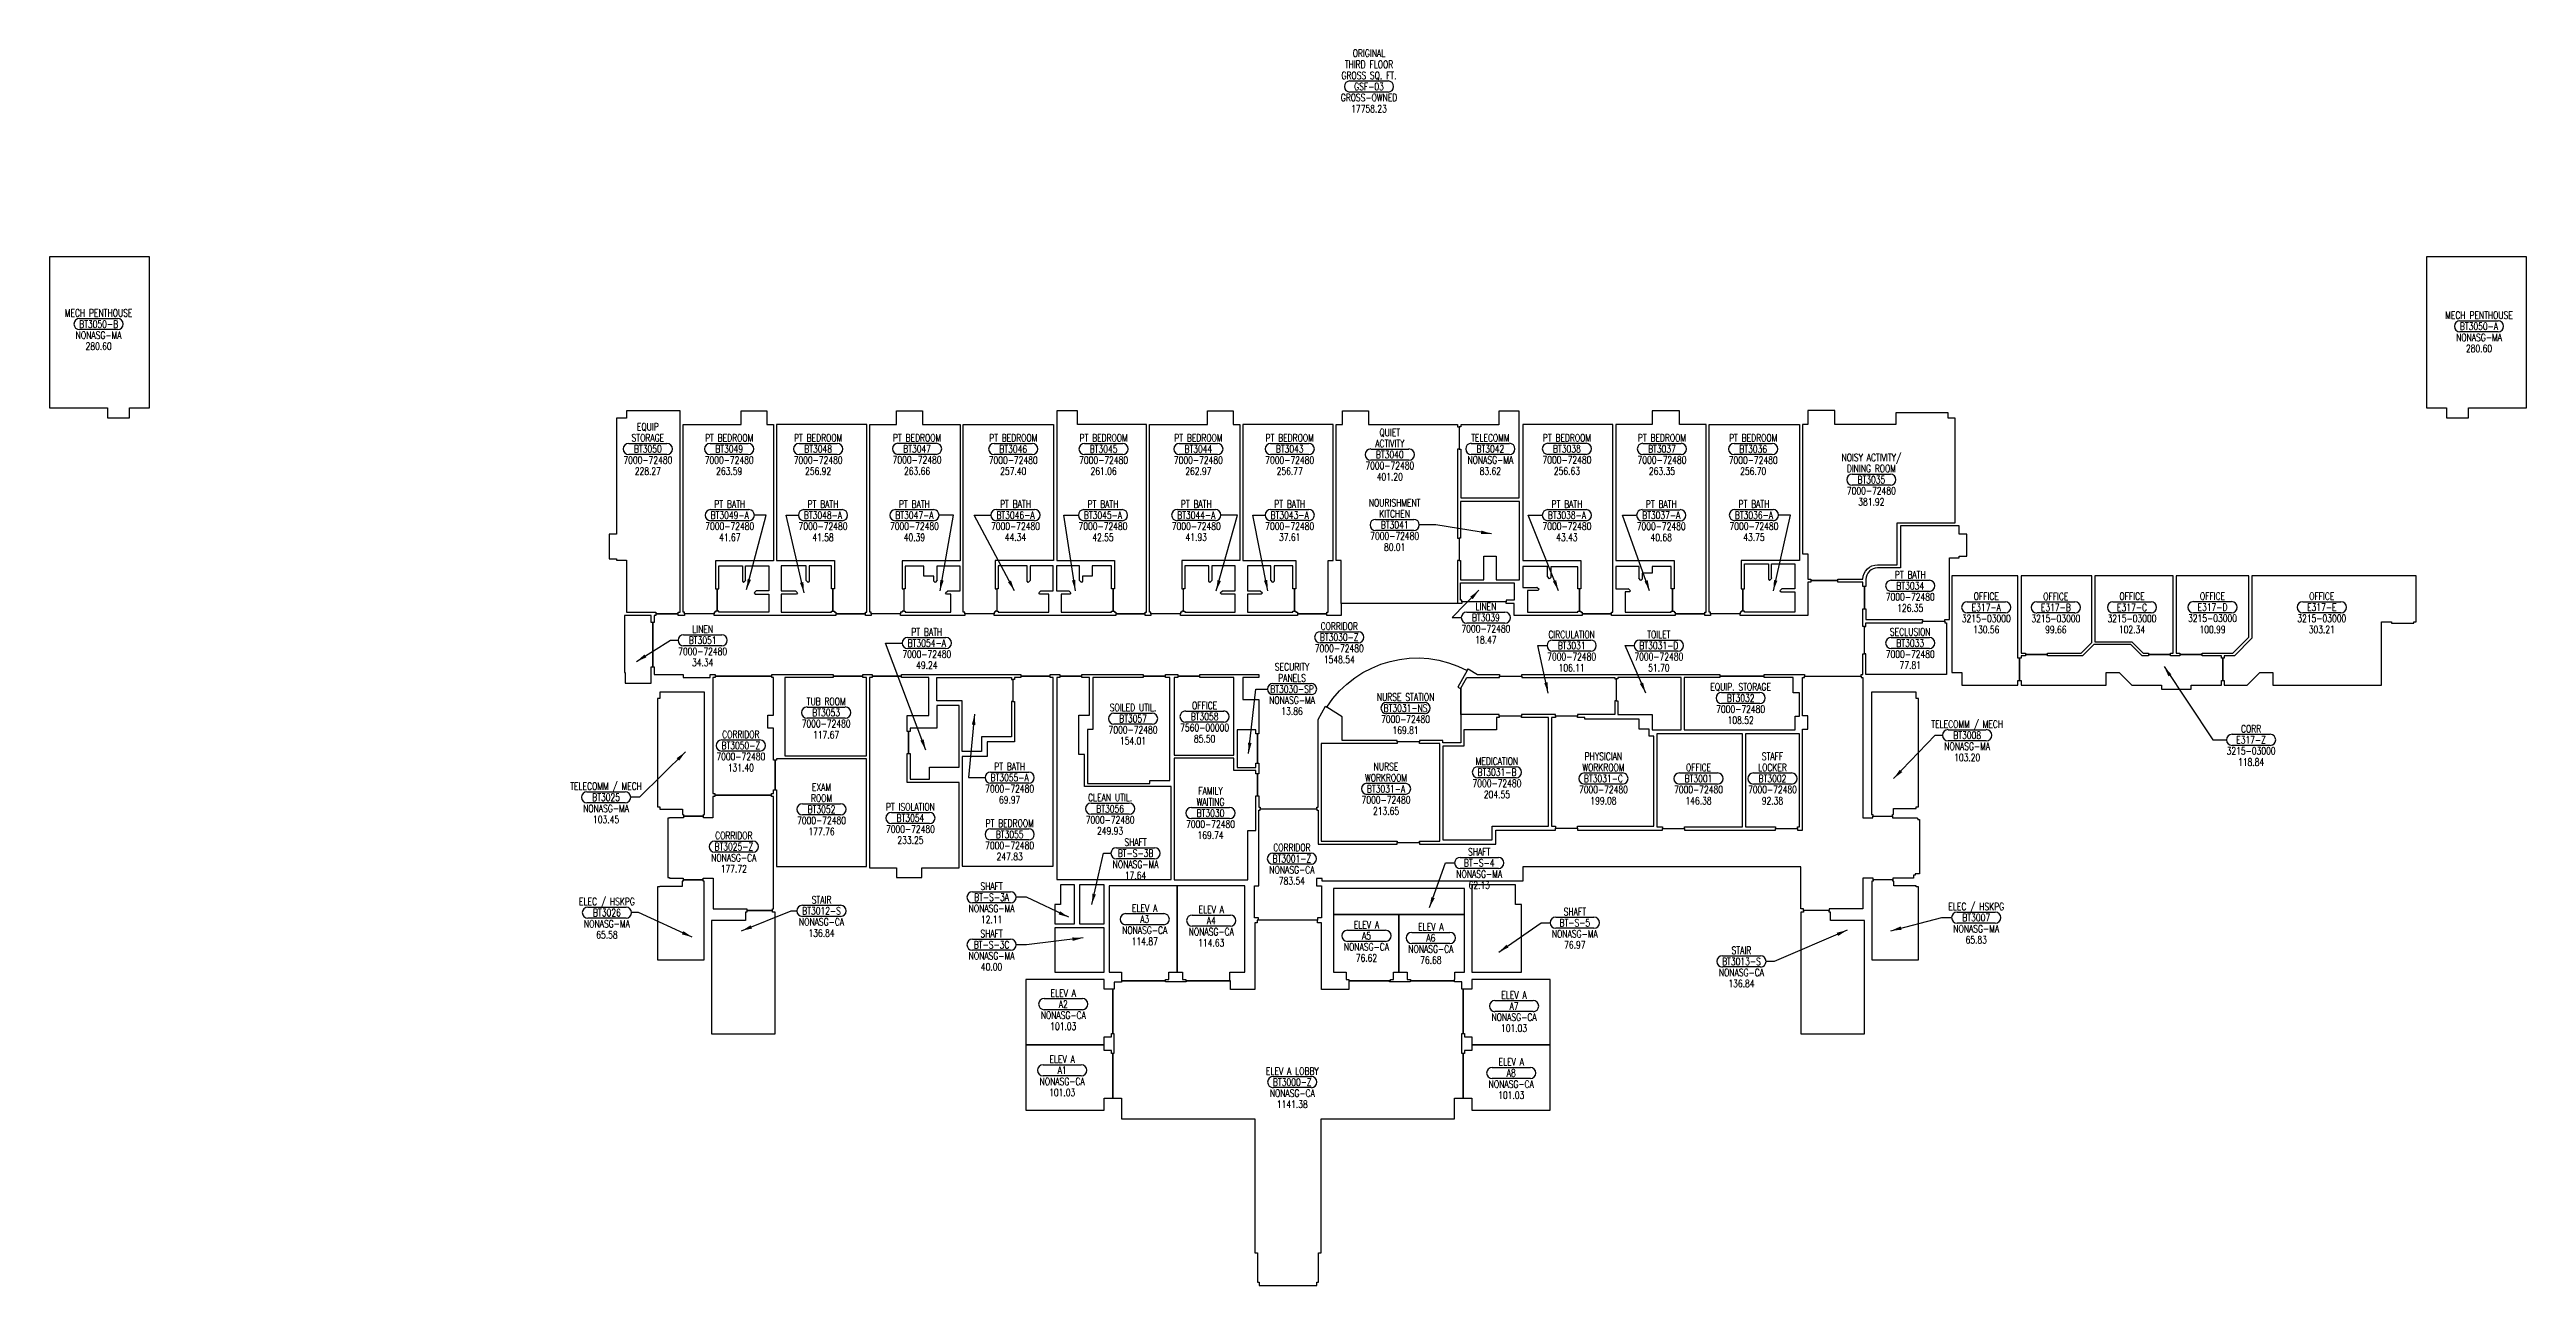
# Model space of a CAD drawing. Extents: x 3005 to 7028, y 18150 to 20156.
import ezdxf
from ezdxf.enums import TextEntityAlignment as Align

# ---------------------------------------------------------------- set-up
doc = ezdxf.new("R2010")
doc.units = 0
doc.header["$MEASUREMENT"] = 0
doc.layers.get('0').update_dxf_attribs({"linetype": 'CONTINUOUS'})
for name, color, linetype in [('AREA', 3, 'CONTINUOUS'), ('AREA2', 1, 'CONTINUOUS'), ('COSTC', 6, 'CONTINUOUS'), ('PLINE2', 5, 'CONTINUOUS'), ('ROOMNA', 4, 'CONTINUOUS'), ('ROOMNO', 4, 'CONTINUOUS'), ('ROOMOV', 4, 'CONTINUOUS')]:
    doc.layers.add(name, color=color, linetype=linetype)
doc.styles.get("Standard").update_dxf_attribs({"font": 'simplex.shx', "width": 0.75})
doc.dimstyles.get("Standard").update_dxf_attribs({"dimtxt": 0.18, "dimasz": 0.18, "dimexe": 0.18, "dimexo": 0.0625, "dimgap": 0.09, "dimtad": 0, "dimtih": 1, "dimtoh": 1, "dimdec": 4, "dimzin": 0, "dimtxsty": 'STANDARD', "dimcen": 0.09, "dimazin": 3, "dimtfac": 1, "dimtdec": 4, "dimtofl": 0, "dimtmove": 0, "dimatfit": 3, "dimtolj": 1, "dimtzin": 0})

# ---------------------------------------------------------------- blocks, each defined once
blk = doc.blocks.new('ROOM')
at = {"layer": 'ROOMOV'}
for p, q in [((-31, 9), (31, 9)), ((31, -9), (-31, -9))]:
    blk.add_line(p, q, dxfattribs=at)
for centre, start, end in [((-31, 0), 90, 270), ((31, 0), 270, 90)]:
    blk.add_arc(centre, 9.04, start, end, dxfattribs=at)
at = {"color": 0, "width": 0.75, "flags": 1}
for tag, p in [('FLFIN', (-60, -36)), ('ICRA', (60, -36)), ('FLCOND', (-60, -60)), ('FLTYPE', (-60, -48)), ('WLFIN', (-60, -72)), ('SITE', (-24, -72)), ('UCODE', (24, -72)), ('USER1', (60, -48)), ('USER2', (60, -60)), ('USER3', (60, -72)), ('WLCOND', (-60, -96)), ('WLTYPE', (-60, -84)), ('CLTYPE', (-60, -120)), ('CLFIN', (-60, -108)), ('COSTCD', (-24, -108)), ('DEPTD', (-24, -120)), ('BLDG', (-24, -84)), ('FLR', (-24, -96)), ('DIVISION', (24, -120)), ('UDESC', (24, -84)), ('FCODE', (24, -96)), ('FDESC', (24, -108)), ('USER4', (60, -84)), ('USER5', (60, -96)), ('USER6', (60, -108)), ('USER7', (60, -120)), ('CLCOND', (-60, -132)), ('CLHT', (-60, -144)), ('BASE', (-60, -156)), ('CHDATE', (-24, -144)), ('CBACK', (-24, -156)), ('RDES', (-24, -132)), ('PRCONTACT', (24, -156)), ('CONTACT', (24, -132)), ('OCCUP', (24, -144)), ('BLOCK2', (60, -156)), ('USER8', (60, -132)), ('BLOCK', (60, -144))]:
    blk.add_attdef(tag, text='', height=6, dxfattribs=at).set_placement(p, align=Align.MIDDLE_CENTER)
at = {"layer": 'AREA', "width": 0.75}
blk.add_attdef('AREA', text='', height=12, dxfattribs=at).set_placement((0, -36), align=Align.MIDDLE_CENTER)
at = {"layer": 'AREA2', "width": 0.75}
blk.add_attdef('AREA2', text='', height=12, dxfattribs=at).set_placement((0, -36), align=Align.MIDDLE_CENTER)
at = {"layer": 'COSTC', "width": 0.75}
blk.add_attdef('COSTC', text='', height=12, dxfattribs=at).set_placement((0, -18), align=Align.MIDDLE_CENTER)
at = {"layer": 'ROOMNA', "width": 0.75}
for tag, p in [('RMNAB', (0, 36)), ('RMNAA', (0, 54)), ('RMNAC', (0, 18))]:
    blk.add_attdef(tag, text='', height=12, dxfattribs=at).set_placement(p, align=Align.MIDDLE_CENTER)
at = {"layer": 'ROOMNO', "width": 0.75}
blk.add_attdef('RMNU', text='', height=12, dxfattribs=at).set_placement((0, 0), align=Align.MIDDLE_CENTER)

msp = doc.modelspace()

# ---------------------------------------------------------------- linework, layer by layer
at = {"layer": 'PLINE2', "color": 6}
for points in [[(3167.5, 19819.7), (3005, 19819.7), (3005, 19574.7), (3061, 19574.7), (3099, 19574.7), (3099, 19562.7), (3099, 19558.2), (3135, 19558.2), (3135, 19574.7), (3167.5, 19574.7)], [(7028.5, 19819.7), (6866, 19819.7), (6866, 19574.7), (6898.5, 19574.7), (6898.5, 19558.2), (6934.5, 19558.2), (6934.5, 19562.7), (6934.5, 19574.7), (6972.5, 19574.7), (7028.5, 19574.7)], [(4029.5, 19556.2), (4029.5, 19556.2), (4029.5, 19569.7), (3942, 19569.7), (3942, 19557.7), (3926, 19557.7), (3926, 19369.7), (3914, 19369.7), (3914, 19329.7), (3920.2, 19329.7), (3926, 19329.7), (3926, 19327.2), (3942, 19327.2), (3942, 19301.7), (3942, 19242.7), (3989.9, 19242.7), (3989.9, 19240.2), (4025.9, 19240.2), (4025.9, 19242.7), (4029.5, 19242.7)], [(4181, 19326.2), (4087, 19326.2), (4087, 19280.7), (4089.5, 19280.7), (4089.5, 19244.7), (4087, 19244.7), (4087, 19242.7), (4084.5, 19242.7), (4084.5, 19240.2), (4036.5, 19240.2), (4036.5, 19242.7), (4034.5, 19242.7), (4034.5, 19547.7), (4128.5, 19547.7), (4128.5, 19569.7), (4170, 19569.7), (4170, 19547.7), (4181, 19547.7)], [(4484, 19326.2), (4390, 19326.2), (4390, 19280.7), (4392.5, 19280.7), (4392.5, 19244.7), (4390, 19244.7), (4390, 19242.7), (4387.5, 19242.7), (4387.5, 19240.2), (4339.5, 19240.2), (4339.5, 19242.7), (4337.5, 19242.7), (4337.5, 19547.7), (4381, 19547.7), (4381, 19569.7), (4423, 19569.7), (4423, 19547.7), (4484, 19547.7)], [(4735, 19326.7), (4735, 19280.7), (4732.5, 19280.7), (4732.5, 19244.7), (4735, 19244.7), (4735, 19242.7), (4736.9, 19242.7), (4736.9, 19240.2), (4784.9, 19240.2), (4784.9, 19242.7), (4787, 19242.7), (4787, 19547.7), (4675, 19547.7), (4675, 19569.7), (4641, 19569.7), (4641, 19326.7)], [(4938.5, 19326.7), (4844, 19326.7), (4844, 19280.7), (4846.5, 19280.7), (4846.5, 19244.7), (4844, 19244.7), (4844, 19242.7), (4842, 19242.7), (4842, 19240.2), (4794, 19240.2), (4794, 19242.7), (4792, 19242.7), (4792, 19547.7), (4886, 19547.7), (4886, 19569.7), (4927.5, 19569.7), (4927.5, 19547.7), (4938.5, 19547.7)], [(5292, 19257.2), (5103, 19257.2), (5103, 19326.7), (5095, 19326.7), (5095, 19547.7), (5105.5, 19547.7), (5105.5, 19569.7), (5147.5, 19569.7), (5147.5, 19547.7), (5292, 19547.7), (5292, 19543.7), (5294.5, 19543.7), (5294.5, 19507.7), (5292, 19507.7), (5292, 19362.8), (5294.5, 19362.8), (5294.5, 19326.8), (5292, 19326.8)], [(5297.7, 19507.7), (5297.7, 19428.5), (5392.2, 19428.5), (5392.2, 19569), (5359.2, 19569), (5359.2, 19547), (5297.7, 19547), (5297.7, 19543.7), (5294.5, 19543.7), (5294.5, 19507.7)], [(5696, 19547.7), (5656.5, 19547.7), (5652.5, 19547.7), (5652.5, 19569.7), (5608.5, 19569.7), (5608.5, 19547.7), (5589.5, 19547.7), (5549.5, 19547.7), (5549.5, 19326.7), (5644, 19326.7), (5644, 19280.7), (5641.5, 19280.7), (5641.5, 19244.7), (5644, 19244.7), (5644, 19242.7), (5645.9, 19242.7), (5645.9, 19240.2), (5693.9, 19240.2), (5693.9, 19242.7), (5696, 19242.7)], [(4280, 19326.7), (4280, 19280.7), (4277.5, 19280.7), (4277.5, 19244.7), (4280, 19244.7), (4280, 19242.7), (4282.4, 19242.7), (4282.4, 19240.2), (4330.4, 19240.2), (4330.4, 19242.7), (4332.5, 19242.7), (4332.5, 19547.7), (4186, 19547.7), (4186, 19326.7)], [(4636, 19326.7), (4541, 19326.7), (4541, 19280.7), (4543.5, 19280.7), (4543.5, 19244.7), (4541, 19244.7), (4541, 19242.7), (4539.6, 19242.7), (4539.6, 19240.2), (4491.6, 19240.2), (4491.6, 19242.7), (4489, 19242.7), (4489, 19547.7), (4636, 19547.7)], [(4943.5, 19326.7), (5029.7, 19326.7), (5029.7, 19280.7), (5027.2, 19280.7), (5027.2, 19244.7), (5029.7, 19244.7), (5029.7, 19242.7), (5032, 19242.7), (5032, 19240.2), (5080, 19240.2), (5080, 19242.7), (5082, 19242.7), (5082, 19326.7), (5090, 19326.7), (5090, 19547.7), (4943.5, 19547.7)], [(5398, 19326.7), (5492.5, 19326.7), (5492.5, 19280.7), (5490, 19280.7), (5490, 19244.7), (5492.5, 19244.7), (5492.5, 19242.7), (5494.4, 19242.7), (5494.4, 19240.2), (5542.4, 19240.2), (5542.4, 19242.7), (5544.5, 19242.7), (5544.5, 19547.7), (5398, 19547.7)], [(5847.5, 19326.7), (5753.1, 19326.7), (5753.1, 19280.7), (5755.6, 19280.7), (5755.6, 19244.7), (5753.1, 19244.7), (5753.1, 19242.7), (5751, 19242.7), (5751, 19240.2), (5703, 19240.2), (5703, 19242.7), (5701, 19242.7), (5701, 19547.7), (5847.5, 19547.7)], [(5297, 19295.7), (5335, 19295.7), (5335, 19333.7), (5355, 19333.7), (5355, 19295.7), (5393, 19295.7), (5393, 19422.7), (5297, 19422.7), (5297, 19362.8), (5294.5, 19362.8), (5294.5, 19326.8), (5297, 19326.8)], [(4092, 19242.7), (4092, 19244.7), (4089.5, 19244.7), (4089.5, 19280.7), (4092, 19280.7), (4092, 19318.2), (4130.5, 19318.2), (4130.5, 19293.1), (4132.3, 19291.2), (4135.9, 19294.8), (4135.5, 19295.1), (4135.5, 19318.2), (4173.5, 19318.2), (4173.5, 19277.4), (4153.2, 19277.4), (4152.8, 19277.8), (4149.3, 19274.2), (4151.1, 19272.4), (4173.5, 19272.4), (4173.5, 19242.7)], [(4193.5, 19242.7), (4275, 19242.7), (4275, 19244.7), (4277.5, 19244.7), (4277.5, 19280.7), (4275, 19280.7), (4275, 19318.2), (4239, 19318.2), (4239, 19293.1), (4237.1, 19291.2), (4233.6, 19294.8), (4234, 19295.1), (4234, 19318.2), (4193.5, 19318.2), (4193.5, 19277.4), (4216.2, 19277.4), (4216.6, 19277.8), (4220.1, 19274.2), (4218.3, 19272.4), (4193.5, 19272.4)], [(4469, 19242.7), (4469, 19272.4), (4462.2, 19272.4), (4460.4, 19274.2), (4463.9, 19277.8), (4464.3, 19277.4), (4484, 19277.4), (4484, 19317.7), (4446.5, 19317.7), (4446.5, 19295.1), (4446.9, 19294.8), (4443.4, 19291.2), (4441.5, 19293.1), (4441.5, 19301.6), (4425, 19301.6), (4425, 19317.7), (4395, 19317.7), (4395, 19280.7), (4392.5, 19280.7), (4392.5, 19244.7), (4395, 19244.7), (4395, 19242.7)], [(4546, 19242.7), (4628, 19242.7), (4628, 19272.4), (4613.7, 19272.4), (4611.9, 19274.2), (4615.4, 19277.8), (4615.8, 19277.4), (4635.5, 19277.4), (4635.5, 19318.2), (4598, 19318.2), (4598, 19295.1), (4598.4, 19294.8), (4594.9, 19291.2), (4593, 19293.1), (4593, 19318.2), (4546, 19318.2), (4546, 19280.7), (4543.5, 19280.7), (4543.5, 19244.7), (4546, 19244.7)], [(4648, 19242.7), (4730, 19242.7), (4730, 19244.7), (4732.5, 19244.7), (4732.5, 19280.7), (4730, 19280.7), (4730, 19318.2), (4698.5, 19318.2), (4698.5, 19301.6), (4682.9, 19301.6), (4682.9, 19293.1), (4681.1, 19291.2), (4677.5, 19294.8), (4677.9, 19295.1), (4677.9, 19318.2), (4640.5, 19318.2), (4640.5, 19277.4), (4660.2, 19277.4), (4660.5, 19277.8), (4664.1, 19274.2), (4662.2, 19272.4), (4648, 19272.4)], [(4931, 19242.7), (4931, 19272.4), (4908.6, 19272.4), (4906.8, 19274.2), (4910.3, 19277.8), (4910.7, 19277.4), (4931, 19277.4), (4931, 19318.2), (4893, 19318.2), (4893, 19295.1), (4893.4, 19294.8), (4889.8, 19291.2), (4888, 19293.1), (4888, 19318.2), (4849, 19318.2), (4849, 19280.7), (4846.5, 19280.7), (4846.5, 19244.7), (4849, 19244.7), (4849, 19242.7)], [(4951, 19272.4), (4951, 19242.7), (5024.7, 19242.7), (5024.7, 19244.7), (5027.2, 19244.7), (5027.2, 19280.7), (5024.7, 19280.7), (5024.7, 19318.2), (4994, 19318.2), (4994, 19293.1), (4992.1, 19291.2), (4988.6, 19294.8), (4989, 19295.1), (4989, 19318.2), (4951, 19318.2), (4951, 19277.4), (4971.2, 19277.4), (4971.6, 19277.8), (4975.1, 19274.2), (4973.3, 19272.4)], [(5405.5, 19242.7), (5487.5, 19242.7), (5487.5, 19244.7), (5490, 19244.7), (5490, 19280.7), (5487.5, 19280.7), (5487.5, 19316.7), (5443.5, 19316.7), (5443.5, 19299), (5441.6, 19297.2), (5438.1, 19300.7), (5438.5, 19301.1), (5438.5, 19317.3), (5398, 19317.3), (5398, 19283.2), (5420.6, 19283.2), (5421.1, 19283.7), (5424.6, 19280.2), (5422.7, 19278.2), (5405.5, 19278.2)], [(5571.2, 19275.7), (5564.5, 19275.7), (5564.5, 19242.7), (5639, 19242.7), (5639, 19244.7), (5641.5, 19244.7), (5641.5, 19280.7), (5639, 19280.7), (5639, 19317.2), (5608.5, 19317.2), (5608.5, 19306), (5591.9, 19306), (5591.9, 19296.4), (5590.1, 19294.5), (5586.7, 19297.9), (5586.9, 19298.1), (5586.9, 19317.2), (5549.5, 19317.2), (5549.5, 19280.7), (5569.2, 19280.7), (5569.5, 19281.1), (5573.1, 19277.6)], [(5817.6, 19275.7), (5840, 19275.7), (5840, 19242.7), (5758.1, 19242.7), (5758.1, 19244.7), (5755.6, 19244.7), (5755.6, 19280.7), (5758.1, 19280.7), (5758.1, 19321.5), (5797, 19321.5), (5797, 19296.4), (5798.8, 19294.5), (5802.4, 19298.1), (5802, 19298.5), (5802, 19321.5), (5840, 19321.5), (5840, 19280.7), (5819.7, 19280.7), (5819.3, 19281.1), (5815.8, 19277.6)], [(5384, 19262.2), (5371, 19262.2), (5371, 19259.7), (5299, 19259.7), (5299, 19262.2), (5297, 19262.2), (5297, 19290.7), (5384, 19290.7)], [(6202.5, 19301.7), (6095.2, 19301.7), (6095.2, 19145), (6111.5, 19145), (6111.5, 19127), (6111.5, 19124.2), (6202.5, 19124.2), (6202.5, 19132.2), (6205, 19132.2), (6205, 19168.2), (6202.5, 19168.2)], [(6322.5, 19301.7), (6292, 19301.7), (6207.5, 19301.7), (6207.5, 19176.2), (6214.5, 19176.2), (6214.5, 19174.2), (6250.5, 19174.2), (6250.5, 19176.2), (6305, 19176.2), (6322.5, 19193.7)], [(6454.5, 19301.7), (6367.5, 19301.7), (6327.5, 19301.7), (6327.5, 19194.6), (6387.6, 19194.6), (6406, 19176.2), (6414.5, 19176.2), (6414.5, 19174.2), (6450.5, 19174.2), (6450.5, 19176.2), (6454.5, 19176.2)], [(6577.5, 19301.7), (6544.5, 19301.7), (6459.5, 19301.7), (6459.5, 19176.2), (6465.5, 19176.2), (6465.5, 19174.2), (6501.5, 19174.2), (6501.5, 19176.2), (6551.5, 19176.2), (6577.5, 19202.2)], [(6849.5, 19301.7), (6797, 19301.7), (6620, 19301.7), (6582.5, 19301.7), (6582.5, 19200.6), (6554.2, 19172.2), (6537.2, 19172.2), (6537.2, 19168.2), (6535.2, 19168.2), (6535.2, 19132.2), (6537.2, 19132.2), (6537.2, 19124.2), (6574.7, 19124.2), (6595.5, 19145), (6598.5, 19145), (6616.5, 19145), (6616.5, 19127), (6616.5, 19124.2), (6793.2, 19124.2), (6793.2, 19227.2), (6809.5, 19227.2), (6809.5, 19225.2), (6845.5, 19225.2), (6845.5, 19227.2), (6849.5, 19227.2)], [(3982.3, 19154), (3984.8, 19154), (3984.8, 19226), (3982.3, 19226), (3982.3, 19237.7), (3938.8, 19237.7), (3938.8, 19145), (3940, 19145), (3940, 19127.7), (3982.3, 19127.7)], [(5955.5, 19141.9), (5955.5, 19175.5), (5953, 19175.5), (5953, 19219.5), (5955.5, 19219.5), (5955.5, 19225.9), (6047.6, 19225.9), (6047.6, 19228.4), (6083.6, 19228.4), (6083.6, 19225.9), (6086.5, 19225.9), (6086.5, 19141.9)], [(6533.2, 19172.2), (6501.5, 19172.2), (6501.5, 19174.2), (6465.5, 19174.2), (6465.5, 19172.2), (6450.5, 19172.2), (6450.5, 19174.2), (6414.5, 19174.2), (6414.5, 19172.2), (6404.3, 19172.2), (6385.9, 19190.6), (6325.9, 19190.6), (6307.5, 19172.2), (6250.5, 19172.2), (6250.5, 19174.2), (6214.5, 19174.2), (6214.5, 19172.2), (6207.5, 19172.2), (6207.5, 19168.2), (6205, 19168.2), (6205, 19132.2), (6207.5, 19132.2), (6207.5, 19124.2), (6346, 19124.2), (6346, 19127), (6346, 19145), (6364, 19145), (6367, 19145), (6387.7, 19124.2), (6435.7, 19124.2), (6435.7, 19117.7), (6483.7, 19117.7), (6483.7, 19124.2), (6533.2, 19124.2), (6533.2, 19132.2), (6535.2, 19132.2), (6535.2, 19168.2), (6533.2, 19168.2)], [(4069, 19113.2), (3996.2, 19113.2), (3996.2, 19102.7), (3992.3, 19102.7), (3992.3, 18927.2), (3996.2, 18927.2), (3996.2, 18923.3), (4033, 18923.3), (4033, 18914.3), (4035, 18914.3), (4035, 18911.8), (4067, 18911.8), (4067, 18914.3), (4069, 18914.3)], [(4082.5, 18948.6), (4085.7, 18948.6), (4085.7, 18946.1), (4177.7, 18946.1), (4177.7, 18948.6), (4181, 18948.6), (4181, 18954.7), (4183.5, 18954.7), (4183.5, 19002.7), (4181, 19002.7), (4181, 19054.7), (4172, 19054.7), (4172, 19075.7), (4181, 19075.7), (4181, 19136.7), (4178, 19136.7), (4178, 19139.2), (4086, 19139.2), (4086, 19136.7), (4082.5, 19136.7)], [(4332, 19136.7), (4326, 19136.7), (4326, 19139.2), (4278, 19139.2), (4278, 19136.7), (4199.5, 19136.7), (4199.5, 19009.7), (4332, 19009.7)], [(4433.5, 19136.7), (4389, 19136.7), (4389, 19139.2), (4341, 19139.2), (4341, 19136.7), (4337, 19136.7), (4337, 18828.1), (4381, 18828.1), (4381, 18812.2), (4422, 18812.2), (4422, 18828.1), (4482.5, 18828.1), (4482.5, 18966.7), (4398, 18966.7), (4398, 19013.5), (4400.5, 19013.5), (4400.5, 19049.5), (4398, 19049.5), (4398, 19075.1), (4433.5, 19075.1)], [(4567.5, 19136.7), (4567.5, 19133.7), (4570, 19133.7), (4570, 19097.7), (4567.5, 19097.7), (4567.5, 19040.7), (4519, 19040.7), (4519, 19016.7), (4487.5, 19016.7), (4487.5, 19098.9), (4446.5, 19098.9), (4446.5, 19136.7)], [(4572.5, 19032.7), (4528, 19032.7), (4528, 19008.7), (4487.5, 19008.7), (4487.5, 18830.7), (4635.5, 18830.7), (4635.5, 19136.7), (4630.5, 19136.7), (4630.5, 19139.2), (4582.5, 19139.2), (4582.5, 19136.7), (4572.5, 19136.7), (4572.5, 19133.7), (4570, 19133.7), (4570, 19097.7), (4572.5, 19097.7)], [(4641, 18809.2), (4827, 18809.2), (4827, 18959.7), (4686, 18959.7), (4686, 19011.7), (4677, 19011.7), (4677, 19075.7), (4694.5, 19075.7), (4694.5, 19136.7), (4682, 19136.7), (4682, 19139.2), (4646, 19139.2), (4646, 19136.7), (4641, 19136.7)], [(4824.5, 19136.7), (4817.5, 19136.7), (4817.5, 19139.2), (4781.5, 19139.2), (4781.5, 19136.7), (4699.5, 19136.7), (4699.5, 19052.7), (4691, 19052.7), (4691, 18964.7), (4792.5, 18964.7), (4792.5, 18969.7), (4824.5, 18969.7)], [(4929, 19136.7), (4873.5, 19136.7), (4873.5, 19139.2), (4837.5, 19139.2), (4837.5, 19136.7), (4832, 19136.7), (4832, 19010.7), (4929, 19010.7)], [(5072, 18810.8), (5063, 18810.8), (5063, 18798.8), (5071, 18798.8), (5071, 18746.8), (5064.7, 18746.8), (5064.7, 18742.8), (4968.7, 18742.8), (4968.7, 18746.8), (4962.5, 18746.8), (4962.5, 18798.8), (4969.5, 18798.8), (4969.5, 18921.3), (4971.5, 18921.3), (4971.5, 18923.8), (5063.5, 18923.8), (5063.5, 18921.3), (5065.5, 18921.3), (5065.5, 18866.3), (5194.1, 18866.3), (5194.1, 18868.8), (5230.1, 18868.8), (5230.1, 18866.3), (5354.4, 18866.3), (5354.4, 18889.3), (5451, 18889.3), (5451, 18892.5), (5487, 18892.5), (5487, 18889.3), (5625, 18889.3), (5625, 18891.8), (5661, 18891.8), (5661, 18889.3), (5808.5, 18889.3), (5808.5, 18891.8), (5844.5, 18891.8), (5844.5, 18889.3), (5852.5, 18889.3), (5852.5, 19053.1), (5861, 19053.1), (5861, 19074.7), (5852.5, 19074.7), (5852.5, 19136.9), (5855.5, 19136.9), (5855.5, 19139.3), (5947.5, 19139.3), (5947.5, 19136.9), (5950.5, 19136.9), (5950.5, 18909.3), (5966.5, 18909.3), (5966.5, 18911.8), (5998.5, 18911.8), (5998.5, 18909.3), (6038.7, 18909.3), (6038.7, 18908.2), (6039.7, 18908.2), (6039.7, 18906.2), (6042.7, 18906.2), (6042.7, 18818.2), (6035.7, 18818.2), (6035.7, 18816.2), (6032.7, 18816.2), (6032.7, 18811.2), (5999, 18811.2), (5999, 18808.7), (5967, 18808.7), (5967, 18811.2), (5950.5, 18811.2), (5950.5, 18761.2), (5896, 18761.2), (5896, 18758.7), (5854, 18758.7), (5854, 18761.2), (5850, 18761.2), (5850, 18829.3), (5398, 18829.3), (5398, 18806.3), (5072, 18806.3)], [(5297.4, 19076.7), (5297.4, 19119.8), (5307.1, 19136.7), (5360.3, 19136.7), (5360.3, 19139.2), (5396.3, 19139.2), (5396.3, 19136.7), (5547.5, 19136.7), (5547.5, 19135), (5550, 19135), (5550, 19099), (5547.5, 19099), (5547.5, 19076.7), (5487, 19076.7), (5487, 19074.2), (5451, 19074.2), (5451, 19076.7), (5396, 19076.7), (5396, 19074.2), (5360, 19074.2), (5360, 19076.7)], [(5655.5, 19136.7), (5552.5, 19136.7), (5552.5, 19135), (5550, 19135), (5550, 19099), (5552.5, 19099), (5552.5, 19076.7), (5608.5, 19076.7), (5608.5, 19051.7), (5655.5, 19051.7)], [(5660.5, 19052), (5840.5, 19052), (5840.5, 19074), (5847.5, 19074), (5847.5, 19112), (5837.5, 19112), (5837.5, 19136.7), (5790.2, 19136.7), (5790.2, 19139.2), (5718.2, 19139.2), (5718.2, 19136.7), (5660.5, 19136.7)], [(6041.1, 19102.7), (6037.2, 19102.7), (6037.2, 19113.2), (5964.5, 19113.2), (5964.5, 18914.3), (5966.5, 18914.3), (5966.5, 18911.8), (5998.5, 18911.8), (5998.5, 18914.3), (6000.5, 18914.3), (6000.5, 18924.3), (6037.2, 18924.3), (6037.2, 18927.2), (6041.1, 18927.2)], [(4482.5, 19091.7), (4446.5, 19091.7), (4446.5, 19054.7), (4403, 19054.7), (4403, 19049.5), (4400.5, 19049.5), (4400.5, 19013.5), (4403, 19013.5), (4403, 18971.7), (4434.5, 18971.7), (4434.5, 18991.1), (4482.5, 18991.1)], [(5355.4, 19051.7), (5302.4, 19051.7), (5302.4, 19025.7), (5268.4, 19025.7), (5268.4, 18873.2), (5348.4, 18873.2), (5348.4, 18895.7), (5440, 18895.7), (5440, 19071.7), (5396, 19071.7), (5396, 19074.2), (5360, 19074.2), (5360, 19071.7), (5355.4, 19071.7)], [(5445, 18895.7), (5451, 18895.7), (5451, 18892.5), (5487, 18892.5), (5487, 18895.7), (5611, 18895.7), (5611, 19041.4), (5603.5, 19041.4), (5603.5, 19053.1), (5587, 19053.1), (5587, 19069.2), (5499, 19069.2), (5499, 19071.7), (5487, 19071.7), (5487, 19074.2), (5451, 19074.2), (5451, 19071.7), (5445, 19071.7)], [(4934, 18990.7), (4964.5, 18990.7), (4964.5, 18997.7), (4967, 18997.7), (4967, 19045.7), (4964.5, 19045.7), (4964.5, 19052.2), (4934, 19052.2)], [(5263.4, 18871.3), (5263.4, 19029.8), (5230.1, 19029.8), (5230.1, 19032.3), (5194.1, 19032.3), (5194.1, 19029.8), (5070.5, 19029.8), (5070.5, 18871.3), (5194.1, 18871.3), (5194.1, 18868.8), (5230.1, 18868.8), (5230.1, 18871.3)], [(5755, 19045.3), (5616, 19045.3), (5616, 18894.3), (5625, 18894.3), (5625, 18891.8), (5661, 18891.8), (5661, 18894.3), (5755, 18894.3)], [(5847.5, 19045.3), (5760, 19045.3), (5760, 18894.3), (5808.5, 18894.3), (5808.5, 18891.8), (5844.5, 18891.8), (5844.5, 18894.3), (5847.5, 18894.3)], [(4332, 19004.7), (4186, 19004.7), (4186, 19002.7), (4183.5, 19002.7), (4183.5, 18954.7), (4186, 18954.7), (4186, 18830.2), (4332, 18830.2)], [(4964.5, 18985.7), (4929, 18985.7), (4929, 19005.7), (4832, 19005.7), (4832, 18808.7), (4951.5, 18808.7), (4951.5, 18888.7), (4964.5, 18888.7), (4964.5, 18944.7), (4967, 18944.7), (4967, 18980.7), (4964.5, 18980.7)], [(4034.5, 18811.2), (4034.5, 18808.7), (4066.5, 18808.7), (4066.5, 18811.2), (4083, 18811.2), (4083, 18761.2), (4137.5, 18761.2), (4137.5, 18758.7), (4179.5, 18758.7), (4179.5, 18761.2), (4181, 18761.2), (4181, 18943.6), (4177.7, 18943.6), (4177.7, 18946.1), (4085.7, 18946.1), (4085.7, 18943.6), (4082.5, 18943.6), (4082.5, 18909.3), (4067, 18909.3), (4067, 18911.8), (4035, 18911.8), (4035, 18909.3), (4012, 18909.3), (4012, 18908.3), (4009.5, 18908.3), (4009.5, 18812.3), (4012, 18812.3), (4012, 18811.2)], [(4068.5, 18806.2), (4066.5, 18806.2), (4066.5, 18808.7), (4034.5, 18808.7), (4034.5, 18806.2), (4032.5, 18806.2), (4032.5, 18797.7), (3996.2, 18797.7), (3996.2, 18797.2), (3992.3, 18797.2), (3992.3, 18678.7), (4068.5, 18678.7)], [(4670, 18800.3), (4647, 18800.3), (4647, 18768.3), (4638, 18768.3), (4638, 18736.8), (4670, 18736.8)], [(4718, 18800.3), (4678, 18800.3), (4678, 18736.8), (4718, 18736.8)], [(4836.5, 18798.7), (4726, 18798.7), (4726, 18664.8), (4726, 18658.8), (4746, 18658.8), (4746, 18646.8), (4746.5, 18646.8), (4746.5, 18644.6), (4818, 18644.6), (4818, 18646.8), (4823, 18646.8), (4823, 18658.8), (4836.5, 18658.8)], [(4946.7, 18798.7), (4836.5, 18798.7), (4836.5, 18658.8), (4845.5, 18658.8), (4845.5, 18646.8), (4850.5, 18646.8), (4850.5, 18644.6), (4922.5, 18644.6), (4922.5, 18646.8), (4922.5, 18646.8), (4922.5, 18658.8), (4946.7, 18658.8), (4946.7, 18664.8)], [(5090.5, 18752.3), (5303.5, 18752.3), (5303.5, 18794.3), (5090.5, 18794.3)], [(5315.5, 18800.3), (5315.5, 18658.8), (5395.9, 18658.8), (5396, 18768.3), (5386.5, 18768.3), (5386.5, 18800.3)], [(6041.1, 18797.2), (6037.2, 18797.2), (6037.2, 18798.7), (6001, 18798.7), (6001, 18806.2), (5999, 18806.2), (5999, 18808.7), (5967, 18808.7), (5967, 18806.2), (5965, 18806.2), (5965, 18678.7), (6041.1, 18678.7)], [(4183.5, 18756.2), (4179.5, 18756.2), (4179.5, 18758.7), (4137.5, 18758.7), (4137.5, 18756.2), (4135.5, 18756.2), (4135.5, 18742.7), (4080.5, 18742.7), (4080.5, 18558.7), (4183.5, 18558.7)], [(5197, 18752.3), (5090.5, 18752.3), (5090.5, 18664.8), (5090.5, 18658.8), (5111, 18658.8), (5111, 18646.8), (5115.5, 18646.8), (5115.5, 18644.6), (5183, 18644.6), (5183, 18646.8), (5188, 18646.8), (5188, 18658.8), (5197, 18658.8)], [(5303.5, 18752.3), (5197, 18752.3), (5197, 18658.8), (5210.5, 18658.8), (5210.5, 18646.8), (5215.5, 18646.8), (5215.5, 18644.6), (5287, 18644.6), (5287, 18646.8), (5287.5, 18646.8), (5287.5, 18658.8), (5303.5, 18658.8), (5303.5, 18664.8)], [(5953, 18742.7), (5898, 18742.7), (5898, 18756.2), (5896, 18756.2), (5896, 18758.7), (5854, 18758.7), (5854, 18756.2), (5850, 18756.2), (5850, 18558.7), (5953, 18558.7)], [(4718, 18730.8), (4638, 18730.8), (4638, 18658.8), (4718, 18658.8)], [(4962.7, 18420.3), (4962.7, 18203), (4967.2, 18203), (4967.2, 18155.6), (4969.7, 18155.6), (4969.7, 18150.1), (5063.7, 18150.1), (5063.7, 18155.6), (5066.2, 18155.6), (5066.2, 18203), (5070.7, 18203), (5070.7, 18420.3), (5287, 18420.3), (5287, 18454.3), (5301.2, 18454.3), (5301.2, 18526.3), (5299, 18526.3), (5299, 18558.8), (5301.2, 18558.8), (5301.2, 18630.8), (5299, 18630.8), (5299, 18642.8), (5287, 18642.8), (5287, 18644.6), (5215, 18644.6), (5215, 18642.8), (5181.7, 18642.8), (5181.7, 18644.6), (5115.5, 18644.6), (5115.5, 18630.3), (5071, 18630.3), (5071, 18738.8), (5064.7, 18738.8), (5064.7, 18742.8), (4968.7, 18742.8), (4966.7, 18742.8), (4966.7, 18738.8), (4962.7, 18738.8), (4962.7, 18630.3), (4923.5, 18630.3), (4923.5, 18644.6), (4851.5, 18644.6), (4851.5, 18642.8), (4818, 18642.8), (4818, 18644.6), (4746, 18644.6), (4746, 18642.3), (4734.5, 18642.3), (4734.5, 18630.8), (4732.2, 18630.8), (4732.2, 18558.8), (4734, 18558.8), (4734, 18526.3), (4732.2, 18526.3), (4732.2, 18454.3), (4746.5, 18454.3), (4746.5, 18420.3)], [(4732.2, 18630.8), (4730, 18630.8), (4718, 18630.8), (4718, 18646.8), (4591, 18646.8), (4591, 18540.8), (4718, 18540.8), (4718, 18553.8), (4730, 18553.8), (4730, 18558.8), (4732.2, 18558.8)], [(5442.5, 18646.8), (5315.5, 18646.8), (5315.5, 18630.8), (5303.5, 18630.8), (5301.2, 18630.8), (5301.2, 18558.8), (5303.5, 18558.8), (5303.5, 18553.8), (5315.5, 18553.8), (5315.5, 18540.8), (5442.5, 18540.8)], [(4732.2, 18526.3), (4730, 18526.3), (4730, 18531.3), (4718, 18531.3), (4718, 18540.8), (4591, 18540.8), (4591, 18434.8), (4718, 18434.8), (4718, 18454.3), (4730, 18454.3), (4732.2, 18454.3)], [(5442.5, 18538.8), (5442.5, 18540.8), (5315.5, 18540.8), (5315.5, 18531.3), (5303.5, 18531.3), (5303.5, 18526.3), (5301.2, 18526.3), (5301.2, 18454.3), (5303.5, 18454.3), (5315.5, 18454.3), (5315.5, 18434.8), (5442.5, 18434.8)]]:
    msp.add_lwpolyline(points, close=True, dxfattribs=at)
for points in [[(5861, 19296.7), (5866, 19296.7), (5866, 19294.2), (5910, 19294.2), (5910, 19296.7), (5950.5, 19296.7, -0.403965), (5974.5, 19319.9), (6006.5, 19319.9), (6006.5, 19387.9), (6100.5, 19387.9), (6100.5, 19557.7), (6089, 19557.7), (6089, 19566.7), (6004, 19566.7), (6004, 19547.7), (5905, 19547.7), (5905, 19570.5), (5861, 19570.5), (5861, 19547.7), (5852.5, 19547.7), (5852.5, 19337.7), (5861, 19337.7)], [(6011.5, 19314.9), (5974.5, 19314.9, 0.414214), (5955.5, 19295.9), (5955.5, 19284.5), (5953, 19284.5), (5953, 19248.5), (5955.5, 19248.5), (5955.5, 19230.9), (6047.6, 19230.9), (6047.6, 19228.4), (6083.6, 19228.4), (6083.6, 19230.9), (6091.2, 19230.9), (6091.2, 19330.9), (6107, 19330.9), (6107, 19333.9), (6119.5, 19333.9), (6119.5, 19369.7), (6107, 19369.7), (6107, 19382.9), (6011.5, 19382.9)], [(5065.5, 19068.7), (5077.5, 19090.5), (5080, 19088.9, -0.389834), (5308, 19148.2), (5309.5, 19150.8), (5324.7, 19141.7), (5360.3, 19141.7), (5360.3, 19139.2), (5396.3, 19139.2), (5396.3, 19141.7), (5718.2, 19141.7), (5718.2, 19139.2), (5790.2, 19139.2), (5790.2, 19141.7), (5855.5, 19141.7), (5855.5, 19139.3), (5947.5, 19139.3), (5947.5, 19141.9), (5950.5, 19141.9), (5950.5, 19175.5), (5953, 19175.5), (5953, 19219.5), (5950.5, 19219.5), (5950.5, 19248.5), (5953, 19248.5), (5953, 19284.5), (5950.5, 19284.5), (5950.5, 19291.7), (5910, 19291.7), (5910, 19294.2), (5866, 19294.2), (5866, 19291.7), (5861, 19291.7), (5861, 19237.7), (5751, 19237.7), (5751, 19240.2), (5703, 19240.2), (5703, 19237.7), (5693.9, 19237.7), (5693.9, 19240.2), (5645.9, 19240.2), (5645.9, 19237.7), (5542.4, 19237.7), (5542.4, 19240.2), (5494.4, 19240.2), (5494.4, 19237.7), (5384, 19237.7), (5384, 19257.2), (5371, 19257.2), (5371, 19259.7), (5299, 19259.7), (5299, 19257.2), (5292, 19257.2), (5103, 19257.2), (5103, 19237.7), (5080, 19237.7), (5080, 19240.2), (5032, 19240.2), (5032, 19237.7), (4842, 19237.7), (4842, 19240.2), (4794, 19240.2), (4794, 19237.7), (4784.9, 19237.7), (4784.9, 19240.2), (4736.9, 19240.2), (4736.9, 19237.7), (4539.6, 19237.7), (4539.6, 19240.2), (4491.6, 19240.2), (4491.6, 19237.7), (4387.5, 19237.7), (4387.5, 19240.2), (4339.5, 19240.2), (4339.5, 19237.7), (4330.4, 19237.7), (4330.4, 19240.2), (4282.4, 19240.2), (4282.4, 19237.7), (4084.5, 19237.7), (4084.5, 19240.2), (4036.5, 19240.2), (4036.5, 19237.7), (4025.9, 19237.7), (4025.9, 19240.2), (3989.9, 19240.2), (3989.9, 19237.7), (3987.3, 19237.7), (3987.3, 19226), (3984.8, 19226), (3984.8, 19154), (3987.3, 19154), (3987.3, 19141.7), (4034.3, 19141.7), (4034.3, 19136.7), (4078, 19136.7), (4078, 19141.7), (4086, 19141.7), (4086, 19139.2), (4178, 19139.2), (4178, 19141.7), (4278, 19141.7), (4278, 19139.2), (4326, 19139.2), (4326, 19141.7), (4341, 19141.7), (4341, 19139.2), (4389, 19139.2), (4389, 19141.7), (4582.5, 19141.7), (4582.5, 19139.2), (4630.5, 19139.2), (4630.5, 19141.7), (4646, 19141.7), (4646, 19139.2), (4682, 19139.2), (4682, 19141.7), (4781.5, 19141.7), (4781.5, 19139.2), (4817.5, 19139.2), (4817.5, 19141.7), (4837.5, 19141.7), (4837.5, 19139.2), (4873.5, 19139.2), (4873.5, 19141.7), (4969.5, 19141.7), (4969.5, 19136.7), (4943.5, 19136.7), (4943.5, 19101), (4969.5, 19101), (4969.5, 19045.7), (4967, 19045.7), (4967, 18997.7), (4969.5, 18997.7), (4969.5, 18980.7), (4967, 18980.7), (4967, 18944.7), (4969.5, 18944.7), (4969.5, 18926.3), (4971.5, 18926.3), (4971.5, 18923.8), (5063.5, 18923.8), (5063.5, 18926.3), (5065.5, 18926.3)], [(5080, 19088.9, -0.389834), (5308, 19148.2), (5292.6, 19121.3), (5296.9, 19118.8), (5297.4, 19119.8), (5297.4, 19030.7), (5268.4, 19030.7), (5268.4, 19034.8), (5230.1, 19034.8), (5230.1, 19032.3), (5194.1, 19032.3), (5194.1, 19034.8), (5104.9, 19034.8), (5104.9, 19072.9)]]:
    msp.add_lwpolyline(points, format="xyb", close=True, dxfattribs=at)

# ---------------------------------------------------------------- block references
at = {"layer": 'ROOMNO'}
ref = msp.add_blockref('ROOM', (5148.3, 20096.2), dxfattribs=at)
ref.add_attrib('RMNU', 'GSF-03', dxfattribs={"height": 12, "width": 0.75}).set_placement((5148.3, 20096.2), align=Align.MIDDLE_CENTER)
ref.add_attrib('RMNAA', 'ORIGINAL', dxfattribs={"layer": 'ROOMNA', "height": 12, "width": 0.75}).set_placement((5148.3, 20150.2), align=Align.MIDDLE_CENTER)
ref.add_attrib('RMNAB', 'THIRD FLOOR', dxfattribs={"layer": 'ROOMNA', "height": 12, "width": 0.75}).set_placement((5148.3, 20132.2), align=Align.MIDDLE_CENTER)
ref.add_attrib('RMNAC', 'GROSS SQ. FT.', dxfattribs={"layer": 'ROOMNA', "height": 12, "width": 0.75}).set_placement((5148.3, 20114.2), align=Align.MIDDLE_CENTER)
ref.add_attrib('COSTC', 'GROSS-OWNED', dxfattribs={"layer": 'COSTC', "height": 12, "width": 0.75}).set_placement((5148.3, 20078.2), align=Align.MIDDLE_CENTER)
ref.add_attrib('AREA', '17758.23', dxfattribs={"layer": 'AREA', "height": 12, "width": 0.75}).set_placement((5148.3, 20060.2), align=Align.MIDDLE_CENTER)
at = {"layer": 'ROOMNO', "color": 2}
ref = msp.add_blockref('ROOM', (3084.7, 19710.6), dxfattribs=at)
ref.add_attrib('RMNU', 'BT3050-B', dxfattribs={"height": 12, "width": 0.75}).set_placement((3084.7, 19710.6), align=Align.MIDDLE_CENTER)
ref.add_attrib('RMNAC', 'MECH PENTHOUSE', dxfattribs={"layer": 'ROOMNA', "height": 12, "width": 0.75}).set_placement((3084.7, 19728.6), align=Align.MIDDLE_CENTER)
ref.add_attrib('COSTC', 'NONASG-MA', dxfattribs={"layer": 'COSTC', "height": 12, "width": 0.75}).set_placement((3084.7, 19692.6), align=Align.MIDDLE_CENTER)
ref.add_attrib('AREA2', '280.60', dxfattribs={"layer": 'AREA2', "height": 12, "width": 0.75}).set_placement((3084.7, 19674.6), align=Align.MIDDLE_CENTER)
ref = msp.add_blockref('ROOM', (6951.4, 19707), dxfattribs=at)
ref.add_attrib('RMNU', 'BT3050-A', dxfattribs={"height": 12, "width": 0.75}).set_placement((6951.4, 19707), align=Align.MIDDLE_CENTER)
ref.add_attrib('RMNAC', 'MECH PENTHOUSE', dxfattribs={"layer": 'ROOMNA', "height": 12, "width": 0.75}).set_placement((6951.4, 19725), align=Align.MIDDLE_CENTER)
ref.add_attrib('COSTC', 'NONASG-MA', dxfattribs={"layer": 'COSTC', "height": 12, "width": 0.75}).set_placement((6951.4, 19689), align=Align.MIDDLE_CENTER)
ref.add_attrib('AREA2', '280.60', dxfattribs={"layer": 'AREA2', "height": 12, "width": 0.75}).set_placement((6951.4, 19671), align=Align.MIDDLE_CENTER)
ref = msp.add_blockref('ROOM', (3976.9, 19507.9), dxfattribs=at)
ref.add_attrib('RMNU', 'BT3050', dxfattribs={"height": 12, "width": 0.75}).set_placement((3976.9, 19507.9), align=Align.MIDDLE_CENTER)
ref.add_attrib('RMNAB', 'EQUIP', dxfattribs={"layer": 'ROOMNA', "height": 12, "width": 0.75}).set_placement((3976.9, 19543.9), align=Align.MIDDLE_CENTER)
ref.add_attrib('RMNAC', 'STORAGE', dxfattribs={"layer": 'ROOMNA', "height": 12, "width": 0.75}).set_placement((3976.9, 19525.9), align=Align.MIDDLE_CENTER)
ref.add_attrib('COSTC', '7000-72480', dxfattribs={"layer": 'COSTC', "height": 12, "width": 0.75}).set_placement((3976.9, 19489.9), align=Align.MIDDLE_CENTER)
ref.add_attrib('AREA2', '228.27', dxfattribs={"layer": 'AREA2', "height": 12, "width": 0.75}).set_placement((3976.9, 19471.9), align=Align.MIDDLE_CENTER)
ref = msp.add_blockref('ROOM', (4109, 19507.9), dxfattribs=at)
ref.add_attrib('RMNU', 'BT3049', dxfattribs={"height": 12, "width": 0.75}).set_placement((4109, 19507.9), align=Align.MIDDLE_CENTER)
ref.add_attrib('RMNAC', 'PT BEDROOM', dxfattribs={"layer": 'ROOMNA', "height": 12, "width": 0.75}).set_placement((4109, 19525.9), align=Align.MIDDLE_CENTER)
ref.add_attrib('COSTC', '7000-72480', dxfattribs={"layer": 'COSTC', "height": 12, "width": 0.75}).set_placement((4109, 19489.9), align=Align.MIDDLE_CENTER)
ref.add_attrib('AREA2', '263.59', dxfattribs={"layer": 'AREA2', "height": 12, "width": 0.75}).set_placement((4109, 19471.9), align=Align.MIDDLE_CENTER)
ref = msp.add_blockref('ROOM', (4253.5, 19507.9), dxfattribs=at)
ref.add_attrib('RMNU', 'BT3048', dxfattribs={"height": 12, "width": 0.75}).set_placement((4253.5, 19507.9), align=Align.MIDDLE_CENTER)
ref.add_attrib('RMNAC', 'PT BEDROOM', dxfattribs={"layer": 'ROOMNA', "height": 12, "width": 0.75}).set_placement((4253.5, 19525.9), align=Align.MIDDLE_CENTER)
ref.add_attrib('COSTC', '7000-72480', dxfattribs={"layer": 'COSTC', "height": 12, "width": 0.75}).set_placement((4253.5, 19489.9), align=Align.MIDDLE_CENTER)
ref.add_attrib('AREA2', '256.92', dxfattribs={"layer": 'AREA2', "height": 12, "width": 0.75}).set_placement((4253.5, 19471.9), align=Align.MIDDLE_CENTER)
ref = msp.add_blockref('ROOM', (4414.2, 19508.1), dxfattribs=at)
ref.add_attrib('RMNU', 'BT3047', dxfattribs={"height": 12, "width": 0.75}).set_placement((4414.2, 19508.1), align=Align.MIDDLE_CENTER)
ref.add_attrib('RMNAC', 'PT BEDROOM', dxfattribs={"layer": 'ROOMNA', "height": 12, "width": 0.75}).set_placement((4414.2, 19526.1), align=Align.MIDDLE_CENTER)
ref.add_attrib('COSTC', '7000-72480', dxfattribs={"layer": 'COSTC', "height": 12, "width": 0.75}).set_placement((4414.2, 19490.1), align=Align.MIDDLE_CENTER)
ref.add_attrib('AREA2', '263.66', dxfattribs={"layer": 'AREA2', "height": 12, "width": 0.75}).set_placement((4414.2, 19472.1), align=Align.MIDDLE_CENTER)
ref = msp.add_blockref('ROOM', (4570.4, 19507.8), dxfattribs=at)
ref.add_attrib('RMNU', 'BT3046', dxfattribs={"height": 12, "width": 0.75}).set_placement((4570.4, 19507.8), align=Align.MIDDLE_CENTER)
ref.add_attrib('RMNAC', 'PT BEDROOM', dxfattribs={"layer": 'ROOMNA', "height": 12, "width": 0.75}).set_placement((4570.4, 19525.8), align=Align.MIDDLE_CENTER)
ref.add_attrib('COSTC', '7000-72480', dxfattribs={"layer": 'COSTC', "height": 12, "width": 0.75}).set_placement((4570.4, 19489.8), align=Align.MIDDLE_CENTER)
ref.add_attrib('AREA2', '257.40', dxfattribs={"layer": 'AREA2', "height": 12, "width": 0.75}).set_placement((4570.4, 19471.8), align=Align.MIDDLE_CENTER)
ref = msp.add_blockref('ROOM', (4717.2, 19507.8), dxfattribs=at)
ref.add_attrib('RMNU', 'BT3045', dxfattribs={"height": 12, "width": 0.75}).set_placement((4717.2, 19507.8), align=Align.MIDDLE_CENTER)
ref.add_attrib('RMNAC', 'PT BEDROOM', dxfattribs={"layer": 'ROOMNA', "height": 12, "width": 0.75}).set_placement((4717.2, 19525.8), align=Align.MIDDLE_CENTER)
ref.add_attrib('COSTC', '7000-72480', dxfattribs={"layer": 'COSTC', "height": 12, "width": 0.75}).set_placement((4717.2, 19489.8), align=Align.MIDDLE_CENTER)
ref.add_attrib('AREA2', '261.06', dxfattribs={"layer": 'AREA2', "height": 12, "width": 0.75}).set_placement((4717.2, 19471.8), align=Align.MIDDLE_CENTER)
ref = msp.add_blockref('ROOM', (4871.1, 19507.8), dxfattribs=at)
ref.add_attrib('RMNU', 'BT3044', dxfattribs={"height": 12, "width": 0.75}).set_placement((4871.1, 19507.8), align=Align.MIDDLE_CENTER)
ref.add_attrib('RMNAC', 'PT BEDROOM', dxfattribs={"layer": 'ROOMNA', "height": 12, "width": 0.75}).set_placement((4871.1, 19525.8), align=Align.MIDDLE_CENTER)
ref.add_attrib('COSTC', '7000-72480', dxfattribs={"layer": 'COSTC', "height": 12, "width": 0.75}).set_placement((4871.1, 19489.8), align=Align.MIDDLE_CENTER)
ref.add_attrib('AREA2', '262.97', dxfattribs={"layer": 'AREA2', "height": 12, "width": 0.75}).set_placement((4871.1, 19471.8), align=Align.MIDDLE_CENTER)
ref = msp.add_blockref('ROOM', (5019.5, 19507.9), dxfattribs=at)
ref.add_attrib('RMNU', 'BT3043', dxfattribs={"height": 12, "width": 0.75}).set_placement((5019.5, 19507.9), align=Align.MIDDLE_CENTER)
ref.add_attrib('RMNAC', 'PT BEDROOM', dxfattribs={"layer": 'ROOMNA', "height": 12, "width": 0.75}).set_placement((5019.5, 19525.9), align=Align.MIDDLE_CENTER)
ref.add_attrib('COSTC', '7000-72480', dxfattribs={"layer": 'COSTC', "height": 12, "width": 0.75}).set_placement((5019.5, 19489.9), align=Align.MIDDLE_CENTER)
ref.add_attrib('AREA2', '256.77', dxfattribs={"layer": 'AREA2', "height": 12, "width": 0.75}).set_placement((5019.5, 19471.9), align=Align.MIDDLE_CENTER)
ref = msp.add_blockref('ROOM', (5182.1, 19498.8), dxfattribs=at)
ref.add_attrib('RMNU', 'BT3040', dxfattribs={"height": 12, "width": 0.75}).set_placement((5182.1, 19498.8), align=Align.MIDDLE_CENTER)
ref.add_attrib('RMNAB', 'QUIET', dxfattribs={"layer": 'ROOMNA', "height": 12, "width": 0.75}).set_placement((5182.1, 19534.8), align=Align.MIDDLE_CENTER)
ref.add_attrib('RMNAC', 'ACTIVITY', dxfattribs={"layer": 'ROOMNA', "height": 12, "width": 0.75}).set_placement((5182.1, 19516.8), align=Align.MIDDLE_CENTER)
ref.add_attrib('COSTC', '7000-72480', dxfattribs={"layer": 'COSTC', "height": 12, "width": 0.75}).set_placement((5182.1, 19480.8), align=Align.MIDDLE_CENTER)
ref.add_attrib('AREA2', '401.20', dxfattribs={"layer": 'AREA2', "height": 12, "width": 0.75}).set_placement((5182.1, 19462.8), align=Align.MIDDLE_CENTER)
ref = msp.add_blockref('ROOM', (5345.4, 19508), dxfattribs=at)
ref.add_attrib('RMNU', 'BT3042', dxfattribs={"height": 12, "width": 0.75}).set_placement((5345.4, 19508), align=Align.MIDDLE_CENTER)
ref.add_attrib('RMNAC', 'TELECOMM', dxfattribs={"layer": 'ROOMNA', "height": 12, "width": 0.75}).set_placement((5345.4, 19526), align=Align.MIDDLE_CENTER)
ref.add_attrib('COSTC', 'NONASG-MA', dxfattribs={"layer": 'COSTC', "height": 12, "width": 0.75}).set_placement((5345.4, 19490), align=Align.MIDDLE_CENTER)
ref.add_attrib('AREA2', '83.62', dxfattribs={"layer": 'AREA2', "height": 12, "width": 0.75}).set_placement((5345.4, 19472), align=Align.MIDDLE_CENTER)
ref = msp.add_blockref('ROOM', (5469.8, 19508.1), dxfattribs=at)
ref.add_attrib('RMNU', 'BT3038', dxfattribs={"height": 12, "width": 0.75}).set_placement((5469.8, 19508.1), align=Align.MIDDLE_CENTER)
ref.add_attrib('RMNAC', 'PT BEDROOM', dxfattribs={"layer": 'ROOMNA', "height": 12, "width": 0.75}).set_placement((5469.8, 19526.1), align=Align.MIDDLE_CENTER)
ref.add_attrib('COSTC', '7000-72480', dxfattribs={"layer": 'COSTC', "height": 12, "width": 0.75}).set_placement((5469.8, 19490.1), align=Align.MIDDLE_CENTER)
ref.add_attrib('AREA2', '256.63', dxfattribs={"layer": 'AREA2', "height": 12, "width": 0.75}).set_placement((5469.8, 19472.1), align=Align.MIDDLE_CENTER)
ref = msp.add_blockref('ROOM', (5624.2, 19508), dxfattribs=at)
ref.add_attrib('RMNU', 'BT3037', dxfattribs={"height": 12, "width": 0.75}).set_placement((5624.2, 19508), align=Align.MIDDLE_CENTER)
ref.add_attrib('RMNAC', 'PT BEDROOM', dxfattribs={"layer": 'ROOMNA', "height": 12, "width": 0.75}).set_placement((5624.2, 19526), align=Align.MIDDLE_CENTER)
ref.add_attrib('COSTC', '7000-72480', dxfattribs={"layer": 'COSTC', "height": 12, "width": 0.75}).set_placement((5624.2, 19490), align=Align.MIDDLE_CENTER)
ref.add_attrib('AREA2', '263.35', dxfattribs={"layer": 'AREA2', "height": 12, "width": 0.75}).set_placement((5624.2, 19472), align=Align.MIDDLE_CENTER)
ref = msp.add_blockref('ROOM', (5772.4, 19507.8), dxfattribs=at)
ref.add_attrib('RMNU', 'BT3036', dxfattribs={"height": 12, "width": 0.75}).set_placement((5772.4, 19507.8), align=Align.MIDDLE_CENTER)
ref.add_attrib('RMNAC', 'PT BEDROOM', dxfattribs={"layer": 'ROOMNA', "height": 12, "width": 0.75}).set_placement((5772.4, 19525.8), align=Align.MIDDLE_CENTER)
ref.add_attrib('COSTC', '7000-72480', dxfattribs={"layer": 'COSTC', "height": 12, "width": 0.75}).set_placement((5772.4, 19489.8), align=Align.MIDDLE_CENTER)
ref.add_attrib('AREA2', '256.70', dxfattribs={"layer": 'AREA2', "height": 12, "width": 0.75}).set_placement((5772.4, 19471.8), align=Align.MIDDLE_CENTER)
ref = msp.add_blockref('ROOM', (5964.3, 19458), dxfattribs=at)
ref.add_attrib('RMNU', 'BT3035', dxfattribs={"height": 12, "width": 0.75}).set_placement((5964.3, 19458), align=Align.MIDDLE_CENTER)
ref.add_attrib('RMNAB', 'NOISY ACTIVITY/', dxfattribs={"layer": 'ROOMNA', "height": 12, "width": 0.75}).set_placement((5964.3, 19494), align=Align.MIDDLE_CENTER)
ref.add_attrib('RMNAC', 'DINING ROOM', dxfattribs={"layer": 'ROOMNA', "height": 12, "width": 0.75}).set_placement((5964.3, 19476), align=Align.MIDDLE_CENTER)
ref.add_attrib('COSTC', '7000-72480', dxfattribs={"layer": 'COSTC', "height": 12, "width": 0.75}).set_placement((5964.3, 19440), align=Align.MIDDLE_CENTER)
ref.add_attrib('AREA2', '381.92', dxfattribs={"layer": 'AREA2', "height": 12, "width": 0.75}).set_placement((5964.3, 19422), align=Align.MIDDLE_CENTER)
ref = msp.add_blockref('ROOM', (4109.9, 19400.4), dxfattribs=at)
ref.add_attrib('RMNU', 'BT3049-A', dxfattribs={"height": 12, "width": 0.75}).set_placement((4109.9, 19400.4), align=Align.MIDDLE_CENTER)
ref.add_attrib('RMNAC', 'PT BATH', dxfattribs={"layer": 'ROOMNA', "height": 12, "width": 0.75}).set_placement((4109.9, 19418.4), align=Align.MIDDLE_CENTER)
ref.add_attrib('COSTC', '7000-72480', dxfattribs={"layer": 'COSTC', "height": 12, "width": 0.75}).set_placement((4109.9, 19382.4), align=Align.MIDDLE_CENTER)
ref.add_attrib('AREA2', '41.67', dxfattribs={"layer": 'AREA2', "height": 12, "width": 0.75}).set_placement((4109.9, 19364.4), align=Align.MIDDLE_CENTER)
ref = msp.add_blockref('ROOM', (4261.4, 19400.4), dxfattribs=at)
ref.add_attrib('RMNU', 'BT3048-A', dxfattribs={"height": 12, "width": 0.75}).set_placement((4261.4, 19400.4), align=Align.MIDDLE_CENTER)
ref.add_attrib('RMNAC', 'PT BATH', dxfattribs={"layer": 'ROOMNA', "height": 12, "width": 0.75}).set_placement((4261.4, 19418.4), align=Align.MIDDLE_CENTER)
ref.add_attrib('COSTC', '7000-72480', dxfattribs={"layer": 'COSTC', "height": 12, "width": 0.75}).set_placement((4261.4, 19382.4), align=Align.MIDDLE_CENTER)
ref.add_attrib('AREA2', '41.58', dxfattribs={"layer": 'AREA2', "height": 12, "width": 0.75}).set_placement((4261.4, 19364.4), align=Align.MIDDLE_CENTER)
ref = msp.add_blockref('ROOM', (4409.9, 19400.4), dxfattribs=at)
ref.add_attrib('RMNU', 'BT3047-A', dxfattribs={"height": 12, "width": 0.75}).set_placement((4409.9, 19400.4), align=Align.MIDDLE_CENTER)
ref.add_attrib('RMNAC', 'PT BATH', dxfattribs={"layer": 'ROOMNA', "height": 12, "width": 0.75}).set_placement((4409.9, 19418.4), align=Align.MIDDLE_CENTER)
ref.add_attrib('COSTC', '7000-72480', dxfattribs={"layer": 'COSTC', "height": 12, "width": 0.75}).set_placement((4409.9, 19382.4), align=Align.MIDDLE_CENTER)
ref.add_attrib('AREA2', '40.39', dxfattribs={"layer": 'AREA2', "height": 12, "width": 0.75}).set_placement((4409.9, 19364.4), align=Align.MIDDLE_CENTER)
ref = msp.add_blockref('ROOM', (4574.1, 19400.5), dxfattribs=at)
ref.add_attrib('RMNU', 'BT3046-A', dxfattribs={"height": 12, "width": 0.75}).set_placement((4574.1, 19400.5), align=Align.MIDDLE_CENTER)
ref.add_attrib('RMNAC', 'PT BATH', dxfattribs={"layer": 'ROOMNA', "height": 12, "width": 0.75}).set_placement((4574.1, 19418.5), align=Align.MIDDLE_CENTER)
ref.add_attrib('COSTC', '7000-72480', dxfattribs={"layer": 'COSTC', "height": 12, "width": 0.75}).set_placement((4574.1, 19382.5), align=Align.MIDDLE_CENTER)
ref.add_attrib('AREA2', '44.34', dxfattribs={"layer": 'AREA2', "height": 12, "width": 0.75}).set_placement((4574.1, 19364.5), align=Align.MIDDLE_CENTER)
ref = msp.add_blockref('ROOM', (4716.2, 19400.4), dxfattribs=at)
ref.add_attrib('RMNU', 'BT3045-A', dxfattribs={"height": 12, "width": 0.75}).set_placement((4716.2, 19400.4), align=Align.MIDDLE_CENTER)
ref.add_attrib('RMNAC', 'PT BATH', dxfattribs={"layer": 'ROOMNA', "height": 12, "width": 0.75}).set_placement((4716.2, 19418.4), align=Align.MIDDLE_CENTER)
ref.add_attrib('COSTC', '7000-72480', dxfattribs={"layer": 'COSTC', "height": 12, "width": 0.75}).set_placement((4716.2, 19382.4), align=Align.MIDDLE_CENTER)
ref.add_attrib('AREA2', '42.55', dxfattribs={"layer": 'AREA2', "height": 12, "width": 0.75}).set_placement((4716.2, 19364.4), align=Align.MIDDLE_CENTER)
ref = msp.add_blockref('ROOM', (4867.7, 19400.5), dxfattribs=at)
ref.add_attrib('RMNU', 'BT3044-A', dxfattribs={"height": 12, "width": 0.75}).set_placement((4867.7, 19400.5), align=Align.MIDDLE_CENTER)
ref.add_attrib('RMNAC', 'PT BATH', dxfattribs={"layer": 'ROOMNA', "height": 12, "width": 0.75}).set_placement((4867.7, 19418.5), align=Align.MIDDLE_CENTER)
ref.add_attrib('COSTC', '7000-72480', dxfattribs={"layer": 'COSTC', "height": 12, "width": 0.75}).set_placement((4867.7, 19382.5), align=Align.MIDDLE_CENTER)
ref.add_attrib('AREA2', '41.93', dxfattribs={"layer": 'AREA2', "height": 12, "width": 0.75}).set_placement((4867.7, 19364.5), align=Align.MIDDLE_CENTER)
ref = msp.add_blockref('ROOM', (5019.5, 19400.5), dxfattribs=at)
ref.add_attrib('RMNU', 'BT3043-A', dxfattribs={"height": 12, "width": 0.75}).set_placement((5019.5, 19400.5), align=Align.MIDDLE_CENTER)
ref.add_attrib('RMNAC', 'PT BATH', dxfattribs={"layer": 'ROOMNA', "height": 12, "width": 0.75}).set_placement((5019.5, 19418.5), align=Align.MIDDLE_CENTER)
ref.add_attrib('COSTC', '7000-72480', dxfattribs={"layer": 'COSTC', "height": 12, "width": 0.75}).set_placement((5019.5, 19382.5), align=Align.MIDDLE_CENTER)
ref.add_attrib('AREA2', '37.61', dxfattribs={"layer": 'AREA2', "height": 12, "width": 0.75}).set_placement((5019.5, 19364.5), align=Align.MIDDLE_CENTER)
ref = msp.add_blockref('ROOM', (5190, 19384.6), dxfattribs=at)
ref.add_attrib('RMNU', 'BT3041', dxfattribs={"height": 12, "width": 0.75}).set_placement((5190, 19384.6), align=Align.MIDDLE_CENTER)
ref.add_attrib('RMNAB', 'NOURISHMENT', dxfattribs={"layer": 'ROOMNA', "height": 12, "width": 0.75}).set_placement((5190, 19420.6), align=Align.MIDDLE_CENTER)
ref.add_attrib('RMNAC', 'KITCHEN', dxfattribs={"layer": 'ROOMNA', "height": 12, "width": 0.75}).set_placement((5190, 19402.6), align=Align.MIDDLE_CENTER)
ref.add_attrib('COSTC', '7000-72480', dxfattribs={"layer": 'COSTC', "height": 12, "width": 0.75}).set_placement((5190, 19366.6), align=Align.MIDDLE_CENTER)
ref.add_attrib('AREA2', '80.01', dxfattribs={"layer": 'AREA2', "height": 12, "width": 0.75}).set_placement((5190, 19348.6), align=Align.MIDDLE_CENTER)
ref = msp.add_blockref('ROOM', (5469.8, 19400.4), dxfattribs=at)
ref.add_attrib('RMNU', 'BT3038-A', dxfattribs={"height": 12, "width": 0.75}).set_placement((5469.8, 19400.4), align=Align.MIDDLE_CENTER)
ref.add_attrib('RMNAC', 'PT BATH', dxfattribs={"layer": 'ROOMNA', "height": 12, "width": 0.75}).set_placement((5469.8, 19418.4), align=Align.MIDDLE_CENTER)
ref.add_attrib('COSTC', '7000-72480', dxfattribs={"layer": 'COSTC', "height": 12, "width": 0.75}).set_placement((5469.8, 19382.4), align=Align.MIDDLE_CENTER)
ref.add_attrib('AREA2', '43.43', dxfattribs={"layer": 'AREA2', "height": 12, "width": 0.75}).set_placement((5469.8, 19364.4), align=Align.MIDDLE_CENTER)
ref = msp.add_blockref('ROOM', (5623, 19400.3), dxfattribs=at)
ref.add_attrib('RMNU', 'BT3037-A', dxfattribs={"height": 12, "width": 0.75}).set_placement((5623, 19400.3), align=Align.MIDDLE_CENTER)
ref.add_attrib('RMNAC', 'PT BATH', dxfattribs={"layer": 'ROOMNA', "height": 12, "width": 0.75}).set_placement((5623, 19418.3), align=Align.MIDDLE_CENTER)
ref.add_attrib('COSTC', '7000-72480', dxfattribs={"layer": 'COSTC', "height": 12, "width": 0.75}).set_placement((5623, 19382.3), align=Align.MIDDLE_CENTER)
ref.add_attrib('AREA2', '40.68', dxfattribs={"layer": 'AREA2', "height": 12, "width": 0.75}).set_placement((5623, 19364.3), align=Align.MIDDLE_CENTER)
ref = msp.add_blockref('ROOM', (5773.6, 19400.5), dxfattribs=at)
ref.add_attrib('RMNU', 'BT3036-A', dxfattribs={"height": 12, "width": 0.75}).set_placement((5773.6, 19400.5), align=Align.MIDDLE_CENTER)
ref.add_attrib('RMNAC', 'PT BATH', dxfattribs={"layer": 'ROOMNA', "height": 12, "width": 0.75}).set_placement((5773.6, 19418.5), align=Align.MIDDLE_CENTER)
ref.add_attrib('COSTC', '7000-72480', dxfattribs={"layer": 'COSTC', "height": 12, "width": 0.75}).set_placement((5773.6, 19382.5), align=Align.MIDDLE_CENTER)
ref.add_attrib('AREA2', '43.75', dxfattribs={"layer": 'AREA2', "height": 12, "width": 0.75}).set_placement((5773.6, 19364.5), align=Align.MIDDLE_CENTER)
ref = msp.add_blockref('ROOM', (6027.5, 19285.7), dxfattribs=at)
ref.add_attrib('RMNU', 'BT3034', dxfattribs={"height": 12, "width": 0.75}).set_placement((6027.5, 19285.7), align=Align.MIDDLE_CENTER)
ref.add_attrib('RMNAC', 'PT BATH', dxfattribs={"layer": 'ROOMNA', "height": 12, "width": 0.75}).set_placement((6027.5, 19303.7), align=Align.MIDDLE_CENTER)
ref.add_attrib('COSTC', '7000-72480', dxfattribs={"layer": 'COSTC', "height": 12, "width": 0.75}).set_placement((6027.5, 19267.7), align=Align.MIDDLE_CENTER)
ref.add_attrib('AREA2', '126.35', dxfattribs={"layer": 'AREA2', "height": 12, "width": 0.75}).set_placement((6027.5, 19249.7), align=Align.MIDDLE_CENTER)
ref = msp.add_blockref('ROOM', (6151, 19250.7), dxfattribs=at)
ref.add_attrib('RMNU', 'E317-A', dxfattribs={"height": 12, "width": 0.75}).set_placement((6151, 19250.7), align=Align.MIDDLE_CENTER)
ref.add_attrib('RMNAC', 'OFFICE', dxfattribs={"layer": 'ROOMNA', "height": 12, "width": 0.75}).set_placement((6151, 19268.7), align=Align.MIDDLE_CENTER)
ref.add_attrib('COSTC', '3215-03000', dxfattribs={"layer": 'COSTC', "height": 12, "width": 0.75}).set_placement((6151, 19232.7), align=Align.MIDDLE_CENTER)
ref.add_attrib('AREA2', '130.56', dxfattribs={"layer": 'AREA2', "height": 12, "width": 0.75}).set_placement((6151, 19214.7), align=Align.MIDDLE_CENTER)
ref = msp.add_blockref('ROOM', (6264, 19250.6), dxfattribs=at)
ref.add_attrib('RMNU', 'E317-B', dxfattribs={"height": 12, "width": 0.75}).set_placement((6264, 19250.6), align=Align.MIDDLE_CENTER)
ref.add_attrib('RMNAC', 'OFFICE', dxfattribs={"layer": 'ROOMNA', "height": 12, "width": 0.75}).set_placement((6264, 19268.6), align=Align.MIDDLE_CENTER)
ref.add_attrib('COSTC', '3215-03000', dxfattribs={"layer": 'COSTC', "height": 12, "width": 0.75}).set_placement((6264, 19232.6), align=Align.MIDDLE_CENTER)
ref.add_attrib('AREA2', '99.66', dxfattribs={"layer": 'AREA2', "height": 12, "width": 0.75}).set_placement((6264, 19214.6), align=Align.MIDDLE_CENTER)
ref = msp.add_blockref('ROOM', (6387.7, 19250.7), dxfattribs=at)
ref.add_attrib('RMNU', 'E317-C', dxfattribs={"height": 12, "width": 0.75}).set_placement((6387.7, 19250.7), align=Align.MIDDLE_CENTER)
ref.add_attrib('RMNAC', 'OFFICE', dxfattribs={"layer": 'ROOMNA', "height": 12, "width": 0.75}).set_placement((6387.7, 19268.7), align=Align.MIDDLE_CENTER)
ref.add_attrib('COSTC', '3215-03000', dxfattribs={"layer": 'COSTC', "height": 12, "width": 0.75}).set_placement((6387.7, 19232.7), align=Align.MIDDLE_CENTER)
ref.add_attrib('AREA2', '102.34', dxfattribs={"layer": 'AREA2', "height": 12, "width": 0.75}).set_placement((6387.7, 19214.7), align=Align.MIDDLE_CENTER)
ref = msp.add_blockref('ROOM', (6518.5, 19251), dxfattribs=at)
ref.add_attrib('RMNU', 'E317-D', dxfattribs={"height": 12, "width": 0.75}).set_placement((6518.5, 19251), align=Align.MIDDLE_CENTER)
ref.add_attrib('RMNAC', 'OFFICE', dxfattribs={"layer": 'ROOMNA', "height": 12, "width": 0.75}).set_placement((6518.5, 19269), align=Align.MIDDLE_CENTER)
ref.add_attrib('COSTC', '3215-03000', dxfattribs={"layer": 'COSTC', "height": 12, "width": 0.75}).set_placement((6518.5, 19233), align=Align.MIDDLE_CENTER)
ref.add_attrib('AREA2', '100.99', dxfattribs={"layer": 'AREA2', "height": 12, "width": 0.75}).set_placement((6518.5, 19215), align=Align.MIDDLE_CENTER)
ref = msp.add_blockref('ROOM', (6696, 19250.9), dxfattribs=at)
ref.add_attrib('RMNU', 'E317-E', dxfattribs={"height": 12, "width": 0.75}).set_placement((6696, 19250.9), align=Align.MIDDLE_CENTER)
ref.add_attrib('RMNAC', 'OFFICE', dxfattribs={"layer": 'ROOMNA', "height": 12, "width": 0.75}).set_placement((6696, 19268.9), align=Align.MIDDLE_CENTER)
ref.add_attrib('COSTC', '3215-03000', dxfattribs={"layer": 'COSTC', "height": 12, "width": 0.75}).set_placement((6696, 19232.9), align=Align.MIDDLE_CENTER)
ref.add_attrib('AREA2', '303.21', dxfattribs={"layer": 'AREA2', "height": 12, "width": 0.75}).set_placement((6696, 19214.9), align=Align.MIDDLE_CENTER)
ref = msp.add_blockref('ROOM', (5338.2, 19234.1), dxfattribs=at)
ref.add_attrib('RMNU', 'BT3039', dxfattribs={"height": 12, "width": 0.75}).set_placement((5338.2, 19234.1), align=Align.MIDDLE_CENTER)
ref.add_attrib('RMNAC', 'LINEN', dxfattribs={"layer": 'ROOMNA', "height": 12, "width": 0.75}).set_placement((5338.2, 19252.1), align=Align.MIDDLE_CENTER)
ref.add_attrib('COSTC', '7000-72480', dxfattribs={"layer": 'COSTC', "height": 12, "width": 0.75}).set_placement((5338.2, 19216.1), align=Align.MIDDLE_CENTER)
ref.add_attrib('AREA2', '18.47', dxfattribs={"layer": 'AREA2', "height": 12, "width": 0.75}).set_placement((5338.2, 19198.1), align=Align.MIDDLE_CENTER)
ref = msp.add_blockref('ROOM', (4065.9, 19197.3), dxfattribs=at)
ref.add_attrib('RMNU', 'BT3051', dxfattribs={"height": 12, "width": 0.75}).set_placement((4065.9, 19197.3), align=Align.MIDDLE_CENTER)
ref.add_attrib('RMNAC', 'LINEN', dxfattribs={"layer": 'ROOMNA', "height": 12, "width": 0.75}).set_placement((4065.9, 19215.3), align=Align.MIDDLE_CENTER)
ref.add_attrib('COSTC', '7000-72480', dxfattribs={"layer": 'COSTC', "height": 12, "width": 0.75}).set_placement((4065.9, 19179.3), align=Align.MIDDLE_CENTER)
ref.add_attrib('AREA2', '34.34', dxfattribs={"layer": 'AREA2', "height": 12, "width": 0.75}).set_placement((4065.9, 19161.3), align=Align.MIDDLE_CENTER)
ref = msp.add_blockref('ROOM', (4430, 19192.8), dxfattribs=at)
ref.add_attrib('RMNU', 'BT3054-A', dxfattribs={"height": 12, "width": 0.75}).set_placement((4430, 19192.8), align=Align.MIDDLE_CENTER)
ref.add_attrib('RMNAC', 'PT BATH', dxfattribs={"layer": 'ROOMNA', "height": 12, "width": 0.75}).set_placement((4430, 19210.8), align=Align.MIDDLE_CENTER)
ref.add_attrib('COSTC', '7000-72480', dxfattribs={"layer": 'COSTC', "height": 12, "width": 0.75}).set_placement((4430, 19174.8), align=Align.MIDDLE_CENTER)
ref.add_attrib('AREA2', '49.24', dxfattribs={"layer": 'AREA2', "height": 12, "width": 0.75}).set_placement((4430, 19156.8), align=Align.MIDDLE_CENTER)
ref = msp.add_blockref('ROOM', (5100, 19202.2), dxfattribs=at)
ref.add_attrib('RMNU', 'BT3030-Z', dxfattribs={"height": 12, "width": 0.75}).set_placement((5100, 19202.2), align=Align.MIDDLE_CENTER)
ref.add_attrib('RMNAC', 'CORRIDOR', dxfattribs={"layer": 'ROOMNA', "height": 12, "width": 0.75}).set_placement((5100, 19220.2), align=Align.MIDDLE_CENTER)
ref.add_attrib('COSTC', '7000-72480', dxfattribs={"layer": 'COSTC', "height": 12, "width": 0.75}).set_placement((5100, 19184.2), align=Align.MIDDLE_CENTER)
ref.add_attrib('AREA2', '1548.54', dxfattribs={"layer": 'AREA2', "height": 12, "width": 0.75}).set_placement((5100, 19166.2), align=Align.MIDDLE_CENTER)
ref = msp.add_blockref('ROOM', (5477.5, 19188.7), dxfattribs=at)
ref.add_attrib('RMNU', 'BT3031', dxfattribs={"height": 12, "width": 0.75}).set_placement((5477.5, 19188.7), align=Align.MIDDLE_CENTER)
ref.add_attrib('RMNAC', 'CIRCULATION', dxfattribs={"layer": 'ROOMNA', "height": 12, "width": 0.75}).set_placement((5477.5, 19206.7), align=Align.MIDDLE_CENTER)
ref.add_attrib('COSTC', '7000-72480', dxfattribs={"layer": 'COSTC', "height": 12, "width": 0.75}).set_placement((5477.5, 19170.7), align=Align.MIDDLE_CENTER)
ref.add_attrib('AREA2', '106.11', dxfattribs={"layer": 'AREA2', "height": 12, "width": 0.75}).set_placement((5477.5, 19152.7), align=Align.MIDDLE_CENTER)
ref = msp.add_blockref('ROOM', (5619.1, 19188.7), dxfattribs=at)
ref.add_attrib('RMNU', 'BT3031-D', dxfattribs={"height": 12, "width": 0.75}).set_placement((5619.1, 19188.7), align=Align.MIDDLE_CENTER)
ref.add_attrib('RMNAC', 'TOILET', dxfattribs={"layer": 'ROOMNA', "height": 12, "width": 0.75}).set_placement((5619.1, 19206.7), align=Align.MIDDLE_CENTER)
ref.add_attrib('COSTC', '7000-72480', dxfattribs={"layer": 'COSTC', "height": 12, "width": 0.75}).set_placement((5619.1, 19170.7), align=Align.MIDDLE_CENTER)
ref.add_attrib('AREA2', '51.70', dxfattribs={"layer": 'AREA2', "height": 12, "width": 0.75}).set_placement((5619.1, 19152.7), align=Align.MIDDLE_CENTER)
ref = msp.add_blockref('ROOM', (6027.5, 19192.8), dxfattribs=at)
ref.add_attrib('RMNU', 'BT3033', dxfattribs={"height": 12, "width": 0.75}).set_placement((6027.5, 19192.8), align=Align.MIDDLE_CENTER)
ref.add_attrib('RMNAC', 'SECLUSION', dxfattribs={"layer": 'ROOMNA', "height": 12, "width": 0.75}).set_placement((6027.5, 19210.8), align=Align.MIDDLE_CENTER)
ref.add_attrib('COSTC', '7000-72480', dxfattribs={"layer": 'COSTC', "height": 12, "width": 0.75}).set_placement((6027.5, 19174.8), align=Align.MIDDLE_CENTER)
ref.add_attrib('AREA2', '77.81', dxfattribs={"layer": 'AREA2', "height": 12, "width": 0.75}).set_placement((6027.5, 19156.8), align=Align.MIDDLE_CENTER)
ref = msp.add_blockref('ROOM', (5023.3, 19118.1), dxfattribs=at)
ref.add_attrib('RMNU', 'BT3030-SP', dxfattribs={"height": 12, "width": 0.75}).set_placement((5023.3, 19118.1), align=Align.MIDDLE_CENTER)
ref.add_attrib('RMNAB', 'SECURITY', dxfattribs={"layer": 'ROOMNA', "height": 12, "width": 0.75}).set_placement((5023.3, 19154.1), align=Align.MIDDLE_CENTER)
ref.add_attrib('RMNAC', 'PANELS', dxfattribs={"layer": 'ROOMNA', "height": 12, "width": 0.75}).set_placement((5023.3, 19136.1), align=Align.MIDDLE_CENTER)
ref.add_attrib('COSTC', 'NONASG-MA', dxfattribs={"layer": 'COSTC', "height": 12, "width": 0.75}).set_placement((5023.3, 19100.1), align=Align.MIDDLE_CENTER)
ref.add_attrib('AREA2', '13.86', dxfattribs={"layer": 'AREA2', "height": 12, "width": 0.75}).set_placement((5023.3, 19082.1), align=Align.MIDDLE_CENTER)
ref = msp.add_blockref('ROOM', (5752, 19103.6), dxfattribs=at)
ref.add_attrib('RMNU', 'BT3032', dxfattribs={"height": 12, "width": 0.75}).set_placement((5752, 19103.6), align=Align.MIDDLE_CENTER)
ref.add_attrib('RMNAC', 'EQUIP. STORAGE', dxfattribs={"layer": 'ROOMNA', "height": 12, "width": 0.75}).set_placement((5752, 19121.6), align=Align.MIDDLE_CENTER)
ref.add_attrib('COSTC', '7000-72480', dxfattribs={"layer": 'COSTC', "height": 12, "width": 0.75}).set_placement((5752, 19085.6), align=Align.MIDDLE_CENTER)
ref.add_attrib('AREA2', '108.52', dxfattribs={"layer": 'AREA2', "height": 12, "width": 0.75}).set_placement((5752, 19067.6), align=Align.MIDDLE_CENTER)
ref = msp.add_blockref('ROOM', (4266.5, 19080), dxfattribs=at)
ref.add_attrib('RMNU', 'BT3053', dxfattribs={"height": 12, "width": 0.75}).set_placement((4266.5, 19080), align=Align.MIDDLE_CENTER)
ref.add_attrib('RMNAC', 'TUB ROOM', dxfattribs={"layer": 'ROOMNA', "height": 12, "width": 0.75}).set_placement((4266.5, 19098), align=Align.MIDDLE_CENTER)
ref.add_attrib('COSTC', '7000-72480', dxfattribs={"layer": 'COSTC', "height": 12, "width": 0.75}).set_placement((4266.5, 19062), align=Align.MIDDLE_CENTER)
ref.add_attrib('AREA2', '117.67', dxfattribs={"layer": 'AREA2', "height": 12, "width": 0.75}).set_placement((4266.5, 19044), align=Align.MIDDLE_CENTER)
ref = msp.add_blockref('ROOM', (4765, 19070.1), dxfattribs=at)
ref.add_attrib('RMNU', 'BT3057', dxfattribs={"height": 12, "width": 0.75}).set_placement((4765, 19070.1), align=Align.MIDDLE_CENTER)
ref.add_attrib('RMNAC', 'SOILED UTIL.', dxfattribs={"layer": 'ROOMNA', "height": 12, "width": 0.75}).set_placement((4765, 19088.1), align=Align.MIDDLE_CENTER)
ref.add_attrib('COSTC', '7000-72480', dxfattribs={"layer": 'COSTC', "height": 12, "width": 0.75}).set_placement((4765, 19052.1), align=Align.MIDDLE_CENTER)
ref.add_attrib('AREA2', '154.01', dxfattribs={"layer": 'AREA2', "height": 12, "width": 0.75}).set_placement((4765, 19034.1), align=Align.MIDDLE_CENTER)
ref = msp.add_blockref('ROOM', (4881.3, 19073.5), dxfattribs=at)
ref.add_attrib('RMNU', 'BT3058', dxfattribs={"height": 12, "width": 0.75}).set_placement((4881.3, 19073.5), align=Align.MIDDLE_CENTER)
ref.add_attrib('RMNAC', 'OFFICE', dxfattribs={"layer": 'ROOMNA', "height": 12, "width": 0.75}).set_placement((4881.3, 19091.5), align=Align.MIDDLE_CENTER)
ref.add_attrib('COSTC', '7560-00000', dxfattribs={"layer": 'COSTC', "height": 12, "width": 0.75}).set_placement((4881.3, 19055.5), align=Align.MIDDLE_CENTER)
ref.add_attrib('AREA2', '85.50', dxfattribs={"layer": 'AREA2', "height": 12, "width": 0.75}).set_placement((4881.3, 19037.5), align=Align.MIDDLE_CENTER)
ref = msp.add_blockref('ROOM', (5207.7, 19087.2), dxfattribs=at)
ref.add_attrib('RMNU', 'BT3031-NS', dxfattribs={"height": 12, "width": 0.75}).set_placement((5207.7, 19087.2), align=Align.MIDDLE_CENTER)
ref.add_attrib('RMNAC', 'NURSE STATION', dxfattribs={"layer": 'ROOMNA', "height": 12, "width": 0.75}).set_placement((5207.7, 19105.2), align=Align.MIDDLE_CENTER)
ref.add_attrib('COSTC', '7000-72480', dxfattribs={"layer": 'COSTC', "height": 12, "width": 0.75}).set_placement((5207.7, 19069.2), align=Align.MIDDLE_CENTER)
ref.add_attrib('AREA2', '169.81', dxfattribs={"layer": 'AREA2', "height": 12, "width": 0.75}).set_placement((5207.7, 19051.2), align=Align.MIDDLE_CENTER)
ref = msp.add_blockref('ROOM', (4127.9, 19026.5), dxfattribs=at)
ref.add_attrib('RMNU', 'BT3050-Z', dxfattribs={"height": 12, "width": 0.75}).set_placement((4127.9, 19026.5), align=Align.MIDDLE_CENTER)
ref.add_attrib('RMNAC', 'CORRIDOR', dxfattribs={"layer": 'ROOMNA', "height": 12, "width": 0.75}).set_placement((4127.9, 19044.5), align=Align.MIDDLE_CENTER)
ref.add_attrib('COSTC', '7000-72480', dxfattribs={"layer": 'COSTC', "height": 12, "width": 0.75}).set_placement((4127.9, 19008.5), align=Align.MIDDLE_CENTER)
ref.add_attrib('AREA2', '131.40', dxfattribs={"layer": 'AREA2', "height": 12, "width": 0.75}).set_placement((4127.9, 18990.5), align=Align.MIDDLE_CENTER)
ref = msp.add_blockref('ROOM', (6120, 19043.2), dxfattribs=at)
ref.add_attrib('RMNU', 'BT3008', dxfattribs={"height": 12, "width": 0.75}).set_placement((6120, 19043.2), align=Align.MIDDLE_CENTER)
ref.add_attrib('RMNAC', 'TELECOMM / MECH', dxfattribs={"layer": 'ROOMNA', "height": 12, "width": 0.75}).set_placement((6120, 19061.2), align=Align.MIDDLE_CENTER)
ref.add_attrib('COSTC', 'NONASG-MA', dxfattribs={"layer": 'COSTC', "height": 12, "width": 0.75}).set_placement((6120, 19025.2), align=Align.MIDDLE_CENTER)
ref.add_attrib('AREA2', '103.20', dxfattribs={"layer": 'AREA2', "height": 12, "width": 0.75}).set_placement((6120, 19007.2), align=Align.MIDDLE_CENTER)
ref = msp.add_blockref('ROOM', (6581.2, 19035.7), dxfattribs=at)
ref.add_attrib('RMNU', 'E317-Z', dxfattribs={"height": 12, "width": 0.75}).set_placement((6581.2, 19035.7), align=Align.MIDDLE_CENTER)
ref.add_attrib('RMNAC', 'CORR', dxfattribs={"layer": 'ROOMNA', "height": 12, "width": 0.75}).set_placement((6581.2, 19053.7), align=Align.MIDDLE_CENTER)
ref.add_attrib('COSTC', '3215-03000', dxfattribs={"layer": 'COSTC', "height": 12, "width": 0.75}).set_placement((6581.2, 19017.7), align=Align.MIDDLE_CENTER)
ref.add_attrib('AREA2', '118.84', dxfattribs={"layer": 'AREA2', "height": 12, "width": 0.75}).set_placement((6581.2, 18999.7), align=Align.MIDDLE_CENTER)
ref = msp.add_blockref('ROOM', (4564.6, 18974.4), dxfattribs=at)
ref.add_attrib('RMNU', 'BT3055-A', dxfattribs={"height": 12, "width": 0.75}).set_placement((4564.6, 18974.4), align=Align.MIDDLE_CENTER)
ref.add_attrib('RMNAC', 'PT BATH', dxfattribs={"layer": 'ROOMNA', "height": 12, "width": 0.75}).set_placement((4564.6, 18992.4), align=Align.MIDDLE_CENTER)
ref.add_attrib('COSTC', '7000-72480', dxfattribs={"layer": 'COSTC', "height": 12, "width": 0.75}).set_placement((4564.6, 18956.4), align=Align.MIDDLE_CENTER)
ref.add_attrib('AREA2', '69.97', dxfattribs={"layer": 'AREA2', "height": 12, "width": 0.75}).set_placement((4564.6, 18938.4), align=Align.MIDDLE_CENTER)
ref = msp.add_blockref('ROOM', (5176, 18956.2), dxfattribs=at)
ref.add_attrib('RMNU', 'BT3031-A', dxfattribs={"height": 12, "width": 0.75}).set_placement((5176, 18956.2), align=Align.MIDDLE_CENTER)
ref.add_attrib('RMNAB', 'NURSE', dxfattribs={"layer": 'ROOMNA', "height": 12, "width": 0.75}).set_placement((5176, 18992.2), align=Align.MIDDLE_CENTER)
ref.add_attrib('RMNAC', 'WORKROOM', dxfattribs={"layer": 'ROOMNA', "height": 12, "width": 0.75}).set_placement((5176, 18974.2), align=Align.MIDDLE_CENTER)
ref.add_attrib('COSTC', '7000-72480', dxfattribs={"layer": 'COSTC', "height": 12, "width": 0.75}).set_placement((5176, 18938.2), align=Align.MIDDLE_CENTER)
ref.add_attrib('AREA2', '213.65', dxfattribs={"layer": 'AREA2', "height": 12, "width": 0.75}).set_placement((5176, 18920.2), align=Align.MIDDLE_CENTER)
ref = msp.add_blockref('ROOM', (5356.1, 18983.1), dxfattribs=at)
ref.add_attrib('RMNU', 'BT3031-B', dxfattribs={"height": 12, "width": 0.75}).set_placement((5356.1, 18983.1), align=Align.MIDDLE_CENTER)
ref.add_attrib('RMNAC', 'MEDICATION', dxfattribs={"layer": 'ROOMNA', "height": 12, "width": 0.75}).set_placement((5356.1, 19001.1), align=Align.MIDDLE_CENTER)
ref.add_attrib('COSTC', '7000-72480', dxfattribs={"layer": 'COSTC', "height": 12, "width": 0.75}).set_placement((5356.1, 18965.1), align=Align.MIDDLE_CENTER)
ref.add_attrib('AREA2', '204.55', dxfattribs={"layer": 'AREA2', "height": 12, "width": 0.75}).set_placement((5356.1, 18947.1), align=Align.MIDDLE_CENTER)
ref = msp.add_blockref('ROOM', (5529.1, 18972.9), dxfattribs=at)
ref.add_attrib('RMNU', 'BT3031-C', dxfattribs={"height": 12, "width": 0.75}).set_placement((5529.1, 18972.9), align=Align.MIDDLE_CENTER)
ref.add_attrib('RMNAB', 'PHYSICIAN', dxfattribs={"layer": 'ROOMNA', "height": 12, "width": 0.75}).set_placement((5529.1, 19008.9), align=Align.MIDDLE_CENTER)
ref.add_attrib('RMNAC', 'WORKROOM', dxfattribs={"layer": 'ROOMNA', "height": 12, "width": 0.75}).set_placement((5529.1, 18990.9), align=Align.MIDDLE_CENTER)
ref.add_attrib('COSTC', '7000-72480', dxfattribs={"layer": 'COSTC', "height": 12, "width": 0.75}).set_placement((5529.1, 18954.9), align=Align.MIDDLE_CENTER)
ref.add_attrib('AREA2', '199.08', dxfattribs={"layer": 'AREA2', "height": 12, "width": 0.75}).set_placement((5529.1, 18936.9), align=Align.MIDDLE_CENTER)
ref = msp.add_blockref('ROOM', (5683.6, 18972.9), dxfattribs=at)
ref.add_attrib('RMNU', 'BT3001', dxfattribs={"height": 12, "width": 0.75}).set_placement((5683.6, 18972.9), align=Align.MIDDLE_CENTER)
ref.add_attrib('RMNAC', 'OFFICE', dxfattribs={"layer": 'ROOMNA', "height": 12, "width": 0.75}).set_placement((5683.6, 18990.9), align=Align.MIDDLE_CENTER)
ref.add_attrib('COSTC', '7000-72480', dxfattribs={"layer": 'COSTC', "height": 12, "width": 0.75}).set_placement((5683.6, 18954.9), align=Align.MIDDLE_CENTER)
ref.add_attrib('AREA2', '146.38', dxfattribs={"layer": 'AREA2', "height": 12, "width": 0.75}).set_placement((5683.6, 18936.9), align=Align.MIDDLE_CENTER)
ref = msp.add_blockref('ROOM', (5803.7, 18972.9), dxfattribs=at)
ref.add_attrib('RMNU', 'BT3002', dxfattribs={"height": 12, "width": 0.75}).set_placement((5803.7, 18972.9), align=Align.MIDDLE_CENTER)
ref.add_attrib('RMNAB', 'STAFF', dxfattribs={"layer": 'ROOMNA', "height": 12, "width": 0.75}).set_placement((5803.7, 19008.9), align=Align.MIDDLE_CENTER)
ref.add_attrib('RMNAC', 'LOCKER', dxfattribs={"layer": 'ROOMNA', "height": 12, "width": 0.75}).set_placement((5803.7, 18990.9), align=Align.MIDDLE_CENTER)
ref.add_attrib('COSTC', '7000-72480', dxfattribs={"layer": 'COSTC', "height": 12, "width": 0.75}).set_placement((5803.7, 18954.9), align=Align.MIDDLE_CENTER)
ref.add_attrib('AREA2', '92.38', dxfattribs={"layer": 'AREA2', "height": 12, "width": 0.75}).set_placement((5803.7, 18936.9), align=Align.MIDDLE_CENTER)
ref = msp.add_blockref('ROOM', (3909, 18942.4), dxfattribs=at)
ref.add_attrib('RMNU', 'BT3025', dxfattribs={"height": 12, "width": 0.75}).set_placement((3909, 18942.4), align=Align.MIDDLE_CENTER)
ref.add_attrib('RMNAC', 'TELECOMM / MECH', dxfattribs={"layer": 'ROOMNA', "height": 12, "width": 0.75}).set_placement((3909, 18960.4), align=Align.MIDDLE_CENTER)
ref.add_attrib('COSTC', 'NONASG-MA', dxfattribs={"layer": 'COSTC', "height": 12, "width": 0.75}).set_placement((3909, 18924.4), align=Align.MIDDLE_CENTER)
ref.add_attrib('AREA2', '103.45', dxfattribs={"layer": 'AREA2', "height": 12, "width": 0.75}).set_placement((3909, 18906.4), align=Align.MIDDLE_CENTER)
ref = msp.add_blockref('ROOM', (4259, 18922.9), dxfattribs=at)
ref.add_attrib('RMNU', 'BT3052', dxfattribs={"height": 12, "width": 0.75}).set_placement((4259, 18922.9), align=Align.MIDDLE_CENTER)
ref.add_attrib('RMNAB', 'EXAM', dxfattribs={"layer": 'ROOMNA', "height": 12, "width": 0.75}).set_placement((4259, 18958.9), align=Align.MIDDLE_CENTER)
ref.add_attrib('RMNAC', 'ROOM', dxfattribs={"layer": 'ROOMNA', "height": 12, "width": 0.75}).set_placement((4259, 18940.9), align=Align.MIDDLE_CENTER)
ref.add_attrib('COSTC', '7000-72480', dxfattribs={"layer": 'COSTC', "height": 12, "width": 0.75}).set_placement((4259, 18904.9), align=Align.MIDDLE_CENTER)
ref.add_attrib('AREA2', '177.76', dxfattribs={"layer": 'AREA2', "height": 12, "width": 0.75}).set_placement((4259, 18886.9), align=Align.MIDDLE_CENTER)
ref = msp.add_blockref('ROOM', (4890.9, 18916.8), dxfattribs=at)
ref.add_attrib('RMNU', 'BT3030', dxfattribs={"height": 12, "width": 0.75}).set_placement((4890.9, 18916.8), align=Align.MIDDLE_CENTER)
ref.add_attrib('RMNAB', 'FAMILY', dxfattribs={"layer": 'ROOMNA', "height": 12, "width": 0.75}).set_placement((4890.9, 18952.8), align=Align.MIDDLE_CENTER)
ref.add_attrib('RMNAC', 'WAITING', dxfattribs={"layer": 'ROOMNA', "height": 12, "width": 0.75}).set_placement((4890.9, 18934.8), align=Align.MIDDLE_CENTER)
ref.add_attrib('COSTC', '7000-72480', dxfattribs={"layer": 'COSTC', "height": 12, "width": 0.75}).set_placement((4890.9, 18898.8), align=Align.MIDDLE_CENTER)
ref.add_attrib('AREA2', '169.74', dxfattribs={"layer": 'AREA2', "height": 12, "width": 0.75}).set_placement((4890.9, 18880.8), align=Align.MIDDLE_CENTER)
ref = msp.add_blockref('ROOM', (4403.4, 18908.8), dxfattribs=at)
ref.add_attrib('RMNU', 'BT3054', dxfattribs={"height": 12, "width": 0.75}).set_placement((4403.4, 18908.8), align=Align.MIDDLE_CENTER)
ref.add_attrib('RMNAC', 'PT ISOLATION', dxfattribs={"layer": 'ROOMNA', "height": 12, "width": 0.75}).set_placement((4403.4, 18926.8), align=Align.MIDDLE_CENTER)
ref.add_attrib('COSTC', '7000-72480', dxfattribs={"layer": 'COSTC', "height": 12, "width": 0.75}).set_placement((4403.4, 18890.8), align=Align.MIDDLE_CENTER)
ref.add_attrib('AREA2', '233.25', dxfattribs={"layer": 'AREA2', "height": 12, "width": 0.75}).set_placement((4403.4, 18872.8), align=Align.MIDDLE_CENTER)
ref = msp.add_blockref('ROOM', (4727.8, 18923.9), dxfattribs=at)
ref.add_attrib('RMNU', 'BT3056', dxfattribs={"height": 12, "width": 0.75}).set_placement((4727.8, 18923.9), align=Align.MIDDLE_CENTER)
ref.add_attrib('RMNAC', 'CLEAN UTIL.', dxfattribs={"layer": 'ROOMNA', "height": 12, "width": 0.75}).set_placement((4727.8, 18941.9), align=Align.MIDDLE_CENTER)
ref.add_attrib('COSTC', '7000-72480', dxfattribs={"layer": 'COSTC', "height": 12, "width": 0.75}).set_placement((4727.8, 18905.9), align=Align.MIDDLE_CENTER)
ref.add_attrib('AREA2', '249.93', dxfattribs={"layer": 'AREA2', "height": 12, "width": 0.75}).set_placement((4727.8, 18887.9), align=Align.MIDDLE_CENTER)
ref = msp.add_blockref('ROOM', (4116.5, 18862.3), dxfattribs=at)
ref.add_attrib('RMNU', 'BT3025-Z', dxfattribs={"height": 12, "width": 0.75}).set_placement((4116.5, 18862.3), align=Align.MIDDLE_CENTER)
ref.add_attrib('RMNAC', 'CORRIDOR', dxfattribs={"layer": 'ROOMNA', "height": 12, "width": 0.75}).set_placement((4116.5, 18880.3), align=Align.MIDDLE_CENTER)
ref.add_attrib('COSTC', 'NONASG-CA', dxfattribs={"layer": 'COSTC', "height": 12, "width": 0.75}).set_placement((4116.5, 18844.3), align=Align.MIDDLE_CENTER)
ref.add_attrib('AREA2', '177.72', dxfattribs={"layer": 'AREA2', "height": 12, "width": 0.75}).set_placement((4116.5, 18826.3), align=Align.MIDDLE_CENTER)
ref = msp.add_blockref('ROOM', (4564.6, 18882.2), dxfattribs=at)
ref.add_attrib('RMNU', 'BT3055', dxfattribs={"height": 12, "width": 0.75}).set_placement((4564.6, 18882.2), align=Align.MIDDLE_CENTER)
ref.add_attrib('RMNAC', 'PT BEDROOM', dxfattribs={"layer": 'ROOMNA', "height": 12, "width": 0.75}).set_placement((4564.6, 18900.2), align=Align.MIDDLE_CENTER)
ref.add_attrib('COSTC', '7000-72480', dxfattribs={"layer": 'COSTC', "height": 12, "width": 0.75}).set_placement((4564.6, 18864.2), align=Align.MIDDLE_CENTER)
ref.add_attrib('AREA2', '247.83', dxfattribs={"layer": 'AREA2', "height": 12, "width": 0.75}).set_placement((4564.6, 18846.2), align=Align.MIDDLE_CENTER)
ref = msp.add_blockref('ROOM', (4769.1, 18851.6), dxfattribs=at)
ref.add_attrib('RMNU', 'BT-S-3B', dxfattribs={"height": 12, "width": 0.75}).set_placement((4769.1, 18851.6), align=Align.MIDDLE_CENTER)
ref.add_attrib('RMNAC', 'SHAFT', dxfattribs={"layer": 'ROOMNA', "height": 12, "width": 0.75}).set_placement((4769.1, 18869.6), align=Align.MIDDLE_CENTER)
ref.add_attrib('COSTC', 'NONASG-MA', dxfattribs={"layer": 'COSTC', "height": 12, "width": 0.75}).set_placement((4769.1, 18833.6), align=Align.MIDDLE_CENTER)
ref.add_attrib('AREA2', '17.64', dxfattribs={"layer": 'AREA2', "height": 12, "width": 0.75}).set_placement((4769.1, 18815.6), align=Align.MIDDLE_CENTER)
ref = msp.add_blockref('ROOM', (5023.1, 18842.8), dxfattribs=at)
ref.add_attrib('RMNU', 'BT3001-Z', dxfattribs={"height": 12, "width": 0.75}).set_placement((5023.1, 18842.8), align=Align.MIDDLE_CENTER)
ref.add_attrib('RMNAC', 'CORRIDOR', dxfattribs={"layer": 'ROOMNA', "height": 12, "width": 0.75}).set_placement((5023.1, 18860.8), align=Align.MIDDLE_CENTER)
ref.add_attrib('COSTC', 'NONASG-CA', dxfattribs={"layer": 'COSTC', "height": 12, "width": 0.75}).set_placement((5023.1, 18824.8), align=Align.MIDDLE_CENTER)
ref.add_attrib('AREA2', '783.54', dxfattribs={"layer": 'AREA2', "height": 12, "width": 0.75}).set_placement((5023.1, 18806.8), align=Align.MIDDLE_CENTER)
ref = msp.add_blockref('ROOM', (5327.4, 18835.9), dxfattribs=at)
ref.add_attrib('RMNU', 'BT-S-4', dxfattribs={"height": 12, "width": 0.75}).set_placement((5327.4, 18835.9), align=Align.MIDDLE_CENTER)
ref.add_attrib('RMNAC', 'SHAFT', dxfattribs={"layer": 'ROOMNA', "height": 12, "width": 0.75}).set_placement((5327.4, 18853.9), align=Align.MIDDLE_CENTER)
ref.add_attrib('COSTC', 'NONASG-MA', dxfattribs={"layer": 'COSTC', "height": 12, "width": 0.75}).set_placement((5327.4, 18817.9), align=Align.MIDDLE_CENTER)
ref.add_attrib('AREA2', '62.13', dxfattribs={"layer": 'AREA2', "height": 12, "width": 0.75}).set_placement((5327.4, 18799.9), align=Align.MIDDLE_CENTER)
ref = msp.add_blockref('ROOM', (4535.2, 18780.1), dxfattribs=at)
ref.add_attrib('RMNU', 'BT-S-3A', dxfattribs={"height": 12, "width": 0.75}).set_placement((4535.2, 18780.1), align=Align.MIDDLE_CENTER)
ref.add_attrib('RMNAC', 'SHAFT', dxfattribs={"layer": 'ROOMNA', "height": 12, "width": 0.75}).set_placement((4535.2, 18798.1), align=Align.MIDDLE_CENTER)
ref.add_attrib('COSTC', 'NONASG-MA', dxfattribs={"layer": 'COSTC', "height": 12, "width": 0.75}).set_placement((4535.2, 18762.1), align=Align.MIDDLE_CENTER)
ref.add_attrib('AREA2', '12.11', dxfattribs={"layer": 'AREA2', "height": 12, "width": 0.75}).set_placement((4535.2, 18744.1), align=Align.MIDDLE_CENTER)
ref = msp.add_blockref('ROOM', (3910.4, 18755.2), dxfattribs=at)
ref.add_attrib('RMNU', 'BT3026', dxfattribs={"height": 12, "width": 0.75}).set_placement((3910.4, 18755.2), align=Align.MIDDLE_CENTER)
ref.add_attrib('RMNAC', 'ELEC / HSKPG', dxfattribs={"layer": 'ROOMNA', "height": 12, "width": 0.75}).set_placement((3910.4, 18773.2), align=Align.MIDDLE_CENTER)
ref.add_attrib('COSTC', 'NONASG-MA', dxfattribs={"layer": 'COSTC', "height": 12, "width": 0.75}).set_placement((3910.4, 18737.2), align=Align.MIDDLE_CENTER)
ref.add_attrib('AREA2', '65.58', dxfattribs={"layer": 'AREA2', "height": 12, "width": 0.75}).set_placement((3910.4, 18719.2), align=Align.MIDDLE_CENTER)
ref = msp.add_blockref('ROOM', (4259, 18758.1), dxfattribs=at)
ref.add_attrib('RMNU', 'BT3012-S', dxfattribs={"height": 12, "width": 0.75}).set_placement((4259, 18758.1), align=Align.MIDDLE_CENTER)
ref.add_attrib('RMNAC', 'STAIR', dxfattribs={"layer": 'ROOMNA', "height": 12, "width": 0.75}).set_placement((4259, 18776.1), align=Align.MIDDLE_CENTER)
ref.add_attrib('COSTC', 'NONASG-CA', dxfattribs={"layer": 'COSTC', "height": 12, "width": 0.75}).set_placement((4259, 18740.1), align=Align.MIDDLE_CENTER)
ref.add_attrib('AREA2', '136.84', dxfattribs={"layer": 'AREA2', "height": 12, "width": 0.75}).set_placement((4259, 18722.1), align=Align.MIDDLE_CENTER)
ref = msp.add_blockref('ROOM', (4784, 18744.6), dxfattribs=at)
ref.add_attrib('RMNU', 'A3', dxfattribs={"height": 12, "width": 0.75}).set_placement((4784, 18744.6), align=Align.MIDDLE_CENTER)
ref.add_attrib('RMNAC', 'ELEV A', dxfattribs={"layer": 'ROOMNA', "height": 12, "width": 0.75}).set_placement((4784, 18762.6), align=Align.MIDDLE_CENTER)
ref.add_attrib('COSTC', 'NONASG-CA', dxfattribs={"layer": 'COSTC', "height": 12, "width": 0.75}).set_placement((4784, 18726.6), align=Align.MIDDLE_CENTER)
ref.add_attrib('AREA2', '114.87', dxfattribs={"layer": 'AREA2', "height": 12, "width": 0.75}).set_placement((4784, 18708.6), align=Align.MIDDLE_CENTER)
ref = msp.add_blockref('ROOM', (4892.1, 18742.3), dxfattribs=at)
ref.add_attrib('RMNU', 'A4', dxfattribs={"height": 12, "width": 0.75}).set_placement((4892.1, 18742.3), align=Align.MIDDLE_CENTER)
ref.add_attrib('RMNAC', 'ELEV A', dxfattribs={"layer": 'ROOMNA', "height": 12, "width": 0.75}).set_placement((4892.1, 18760.3), align=Align.MIDDLE_CENTER)
ref.add_attrib('COSTC', 'NONASG-CA', dxfattribs={"layer": 'COSTC', "height": 12, "width": 0.75}).set_placement((4892.1, 18724.3), align=Align.MIDDLE_CENTER)
ref.add_attrib('AREA2', '114.63', dxfattribs={"layer": 'AREA2', "height": 12, "width": 0.75}).set_placement((4892.1, 18706.3), align=Align.MIDDLE_CENTER)
ref = msp.add_blockref('ROOM', (5482.6, 18738.8), dxfattribs=at)
ref.add_attrib('RMNU', 'BT-S-5', dxfattribs={"height": 12, "width": 0.75}).set_placement((5482.6, 18738.8), align=Align.MIDDLE_CENTER)
ref.add_attrib('RMNAC', 'SHAFT', dxfattribs={"layer": 'ROOMNA', "height": 12, "width": 0.75}).set_placement((5482.6, 18756.8), align=Align.MIDDLE_CENTER)
ref.add_attrib('COSTC', 'NONASG-MA', dxfattribs={"layer": 'COSTC', "height": 12, "width": 0.75}).set_placement((5482.6, 18720.8), align=Align.MIDDLE_CENTER)
ref.add_attrib('AREA2', '76.97', dxfattribs={"layer": 'AREA2', "height": 12, "width": 0.75}).set_placement((5482.6, 18702.8), align=Align.MIDDLE_CENTER)
ref = msp.add_blockref('ROOM', (6134.7, 18747.1), dxfattribs=at)
ref.add_attrib('RMNU', 'BT3007', dxfattribs={"height": 12, "width": 0.75}).set_placement((6134.7, 18747.1), align=Align.MIDDLE_CENTER)
ref.add_attrib('RMNAC', 'ELEC / HSKPG', dxfattribs={"layer": 'ROOMNA', "height": 12, "width": 0.75}).set_placement((6134.7, 18765.1), align=Align.MIDDLE_CENTER)
ref.add_attrib('COSTC', 'NONASG-MA', dxfattribs={"layer": 'COSTC', "height": 12, "width": 0.75}).set_placement((6134.7, 18729.1), align=Align.MIDDLE_CENTER)
ref.add_attrib('AREA2', '65.83', dxfattribs={"layer": 'AREA2', "height": 12, "width": 0.75}).set_placement((6134.7, 18711.1), align=Align.MIDDLE_CENTER)
ref = msp.add_blockref('ROOM', (4535.2, 18703.1), dxfattribs=at)
ref.add_attrib('RMNU', 'BT-S-3C', dxfattribs={"height": 12, "width": 0.75}).set_placement((4535.2, 18703.1), align=Align.MIDDLE_CENTER)
ref.add_attrib('RMNAC', 'SHAFT', dxfattribs={"layer": 'ROOMNA', "height": 12, "width": 0.75}).set_placement((4535.2, 18721.1), align=Align.MIDDLE_CENTER)
ref.add_attrib('COSTC', 'NONASG-MA', dxfattribs={"layer": 'COSTC', "height": 12, "width": 0.75}).set_placement((4535.2, 18685.1), align=Align.MIDDLE_CENTER)
ref.add_attrib('AREA2', '40.00', dxfattribs={"layer": 'AREA2', "height": 12, "width": 0.75}).set_placement((4535.2, 18667.1), align=Align.MIDDLE_CENTER)
ref = msp.add_blockref('ROOM', (5144.2, 18717.6), dxfattribs=at)
ref.add_attrib('RMNU', 'A5', dxfattribs={"height": 12, "width": 0.75}).set_placement((5144.2, 18717.6), align=Align.MIDDLE_CENTER)
ref.add_attrib('RMNAC', 'ELEV A', dxfattribs={"layer": 'ROOMNA', "height": 12, "width": 0.75}).set_placement((5144.2, 18735.6), align=Align.MIDDLE_CENTER)
ref.add_attrib('COSTC', 'NONASG-CA', dxfattribs={"layer": 'COSTC', "height": 12, "width": 0.75}).set_placement((5144.2, 18699.6), align=Align.MIDDLE_CENTER)
ref.add_attrib('AREA2', '76.62', dxfattribs={"layer": 'AREA2', "height": 12, "width": 0.75}).set_placement((5144.2, 18681.6), align=Align.MIDDLE_CENTER)
ref = msp.add_blockref('ROOM', (5248.8, 18714.2), dxfattribs=at)
ref.add_attrib('RMNU', 'A6', dxfattribs={"height": 12, "width": 0.75}).set_placement((5248.8, 18714.2), align=Align.MIDDLE_CENTER)
ref.add_attrib('RMNAC', 'ELEV A', dxfattribs={"layer": 'ROOMNA', "height": 12, "width": 0.75}).set_placement((5248.8, 18732.2), align=Align.MIDDLE_CENTER)
ref.add_attrib('COSTC', 'NONASG-CA', dxfattribs={"layer": 'COSTC', "height": 12, "width": 0.75}).set_placement((5248.8, 18696.2), align=Align.MIDDLE_CENTER)
ref.add_attrib('AREA2', '76.68', dxfattribs={"layer": 'AREA2', "height": 12, "width": 0.75}).set_placement((5248.8, 18678.2), align=Align.MIDDLE_CENTER)
ref = msp.add_blockref('ROOM', (5753.3, 18676), dxfattribs=at)
ref.add_attrib('RMNU', 'BT3013-S', dxfattribs={"height": 12, "width": 0.75}).set_placement((5753.3, 18676), align=Align.MIDDLE_CENTER)
ref.add_attrib('RMNAC', 'STAIR', dxfattribs={"layer": 'ROOMNA', "height": 12, "width": 0.75}).set_placement((5753.3, 18694), align=Align.MIDDLE_CENTER)
ref.add_attrib('COSTC', 'NONASG-CA', dxfattribs={"layer": 'COSTC', "height": 12, "width": 0.75}).set_placement((5753.3, 18658), align=Align.MIDDLE_CENTER)
ref.add_attrib('AREA2', '136.84', dxfattribs={"layer": 'AREA2', "height": 12, "width": 0.75}).set_placement((5753.3, 18640), align=Align.MIDDLE_CENTER)
ref = msp.add_blockref('ROOM', (4651.7, 18606.7), dxfattribs=at)
ref.add_attrib('RMNU', 'A2', dxfattribs={"height": 12, "width": 0.75}).set_placement((4651.7, 18606.7), align=Align.MIDDLE_CENTER)
ref.add_attrib('RMNAC', 'ELEV A', dxfattribs={"layer": 'ROOMNA', "height": 12, "width": 0.75}).set_placement((4651.7, 18624.7), align=Align.MIDDLE_CENTER)
ref.add_attrib('COSTC', 'NONASG-CA', dxfattribs={"layer": 'COSTC', "height": 12, "width": 0.75}).set_placement((4651.7, 18588.7), align=Align.MIDDLE_CENTER)
ref.add_attrib('AREA2', '101.03', dxfattribs={"layer": 'AREA2', "height": 12, "width": 0.75}).set_placement((4651.7, 18570.7), align=Align.MIDDLE_CENTER)
ref = msp.add_blockref('ROOM', (5383.9, 18603.5), dxfattribs=at)
ref.add_attrib('RMNU', 'A7', dxfattribs={"height": 12, "width": 0.75}).set_placement((5383.9, 18603.5), align=Align.MIDDLE_CENTER)
ref.add_attrib('RMNAC', 'ELEV A', dxfattribs={"layer": 'ROOMNA', "height": 12, "width": 0.75}).set_placement((5383.9, 18621.5), align=Align.MIDDLE_CENTER)
ref.add_attrib('COSTC', 'NONASG-CA', dxfattribs={"layer": 'COSTC', "height": 12, "width": 0.75}).set_placement((5383.9, 18585.5), align=Align.MIDDLE_CENTER)
ref.add_attrib('AREA2', '101.03', dxfattribs={"layer": 'AREA2', "height": 12, "width": 0.75}).set_placement((5383.9, 18567.5), align=Align.MIDDLE_CENTER)
ref = msp.add_blockref('ROOM', (4649.9, 18499.3), dxfattribs=at)
ref.add_attrib('RMNU', 'A1', dxfattribs={"height": 12, "width": 0.75}).set_placement((4649.9, 18499.3), align=Align.MIDDLE_CENTER)
ref.add_attrib('RMNAC', 'ELEV A', dxfattribs={"layer": 'ROOMNA', "height": 12, "width": 0.75}).set_placement((4649.9, 18517.3), align=Align.MIDDLE_CENTER)
ref.add_attrib('COSTC', 'NONASG-CA', dxfattribs={"layer": 'COSTC', "height": 12, "width": 0.75}).set_placement((4649.9, 18481.3), align=Align.MIDDLE_CENTER)
ref.add_attrib('AREA2', '101.03', dxfattribs={"layer": 'AREA2', "height": 12, "width": 0.75}).set_placement((4649.9, 18463.3), align=Align.MIDDLE_CENTER)
ref = msp.add_blockref('ROOM', (5379.4, 18494.9), dxfattribs=at)
ref.add_attrib('RMNU', 'A8', dxfattribs={"height": 12, "width": 0.75}).set_placement((5379.4, 18494.9), align=Align.MIDDLE_CENTER)
ref.add_attrib('RMNAC', 'ELEV A', dxfattribs={"layer": 'ROOMNA', "height": 12, "width": 0.75}).set_placement((5379.4, 18512.9), align=Align.MIDDLE_CENTER)
ref.add_attrib('COSTC', 'NONASG-CA', dxfattribs={"layer": 'COSTC', "height": 12, "width": 0.75}).set_placement((5379.4, 18476.9), align=Align.MIDDLE_CENTER)
ref.add_attrib('AREA2', '101.03', dxfattribs={"layer": 'AREA2', "height": 12, "width": 0.75}).set_placement((5379.4, 18458.9), align=Align.MIDDLE_CENTER)
ref = msp.add_blockref('ROOM', (5023.7, 18480.1), dxfattribs=at)
ref.add_attrib('RMNU', 'BT3000-Z', dxfattribs={"height": 12, "width": 0.75}).set_placement((5023.7, 18480.1), align=Align.MIDDLE_CENTER)
ref.add_attrib('RMNAC', 'ELEV A LOBBY', dxfattribs={"layer": 'ROOMNA', "height": 12, "width": 0.75}).set_placement((5023.7, 18498.1), align=Align.MIDDLE_CENTER)
ref.add_attrib('COSTC', 'NONASG-CA', dxfattribs={"layer": 'COSTC', "height": 12, "width": 0.75}).set_placement((5023.7, 18462.1), align=Align.MIDDLE_CENTER)
ref.add_attrib('AREA2', '1141.38', dxfattribs={"layer": 'AREA2', "height": 12, "width": 0.75}).set_placement((5023.7, 18444.1), align=Align.MIDDLE_CENTER)

# ---------------------------------------------------------------- leaders
at = {"layer": 'ROOMNO'}
for points in [[(4137.3, 19279.6), (4169, 19400.4), (4150, 19400.4)], [(4230.6, 19274.3), (4201.7, 19400.4), (4221.3, 19400.4)], [(4451.5, 19277.7), (4473.5, 19400.4), (4450, 19400.4)], [(4572.4, 19277.7), (4507, 19400.5), (4534, 19400.5)], [(4671.3, 19277.7), (4652.4, 19400.4), (4676.1, 19400.4)], [(4900.3, 19277.7), (4934.9, 19400.5), (4907.8, 19400.5)], [(4983.8, 19277.7), (4959.5, 19400.5), (4979.4, 19400.5)], [(5456, 19277.7), (5407.1, 19400.4), (5429.7, 19400.4)], [(5604.2, 19277.7), (5560.2, 19400.3), (5582.9, 19400.3)], [(5805.1, 19277.7), (5832.8, 19400.5), (5813.7, 19400.5)], [(5347.5, 19370), (5257.1, 19384.6), (5230.1, 19384.6)], [(5326.9, 19278.4), (5283.3, 19234.1), (5298.2, 19234.1)], [(3958.2, 19162.7), (4013.7, 19197.3), (4025.8, 19197.3)], [(4428.3, 19019.2), (4363, 19192.8), (4389.9, 19192.8)], [(5439.3, 19111.7), (5422.8, 19188.7), (5437.4, 19188.7)], [(5597.8, 19111.7), (5564.3, 19188.7), (5579, 19188.7)], [(6439.7, 19154.7), (6519.2, 19035.7), (6541.1, 19035.7)], [(4952.8, 19013.6), (4964.2, 19118.1), (4983.2, 19118.1)], [(4507.7, 19077.4), (4497.5, 18974.4), (4524.5, 18974.4)], [(6000.5, 18972.7), (6068.1, 19043.2), (6079.9, 19043.2)], [(4038, 19016.1), (3963.2, 18942.4), (3949, 18942.4)], [(4698, 18768.6), (4717.2, 18851.6), (4729, 18851.6)], [(5246.5, 18763.3), (5272.4, 18835.9), (5287.3, 18835.9)], [(4049.1, 18715.4), (3961.7, 18755.2), (3950.5, 18755.2)], [(4129, 18725.6), (4209.5, 18758.1), (4218.9, 18758.1)], [(4660.8, 18747.6), (4591.7, 18780.1), (4575.3, 18780.1)], [(4683.9, 18714.2), (4591.7, 18703.1), (4575.3, 18703.1)], [(5359, 18691), (5427.7, 18738.8), (5442.6, 18738.8)], [(5925.1, 18726.8), (5806.2, 18676), (5793.4, 18676)], [(5996, 18725.8), (6078.7, 18747.1), (6094.6, 18747.1)]]:
    msp.add_leader(points, dimstyle='STANDARD', override={"dimscale": 96, "dimgap": 0.09, "dimtad": 0}, dxfattribs=at)

doc.saveas('drawing.dxf')
